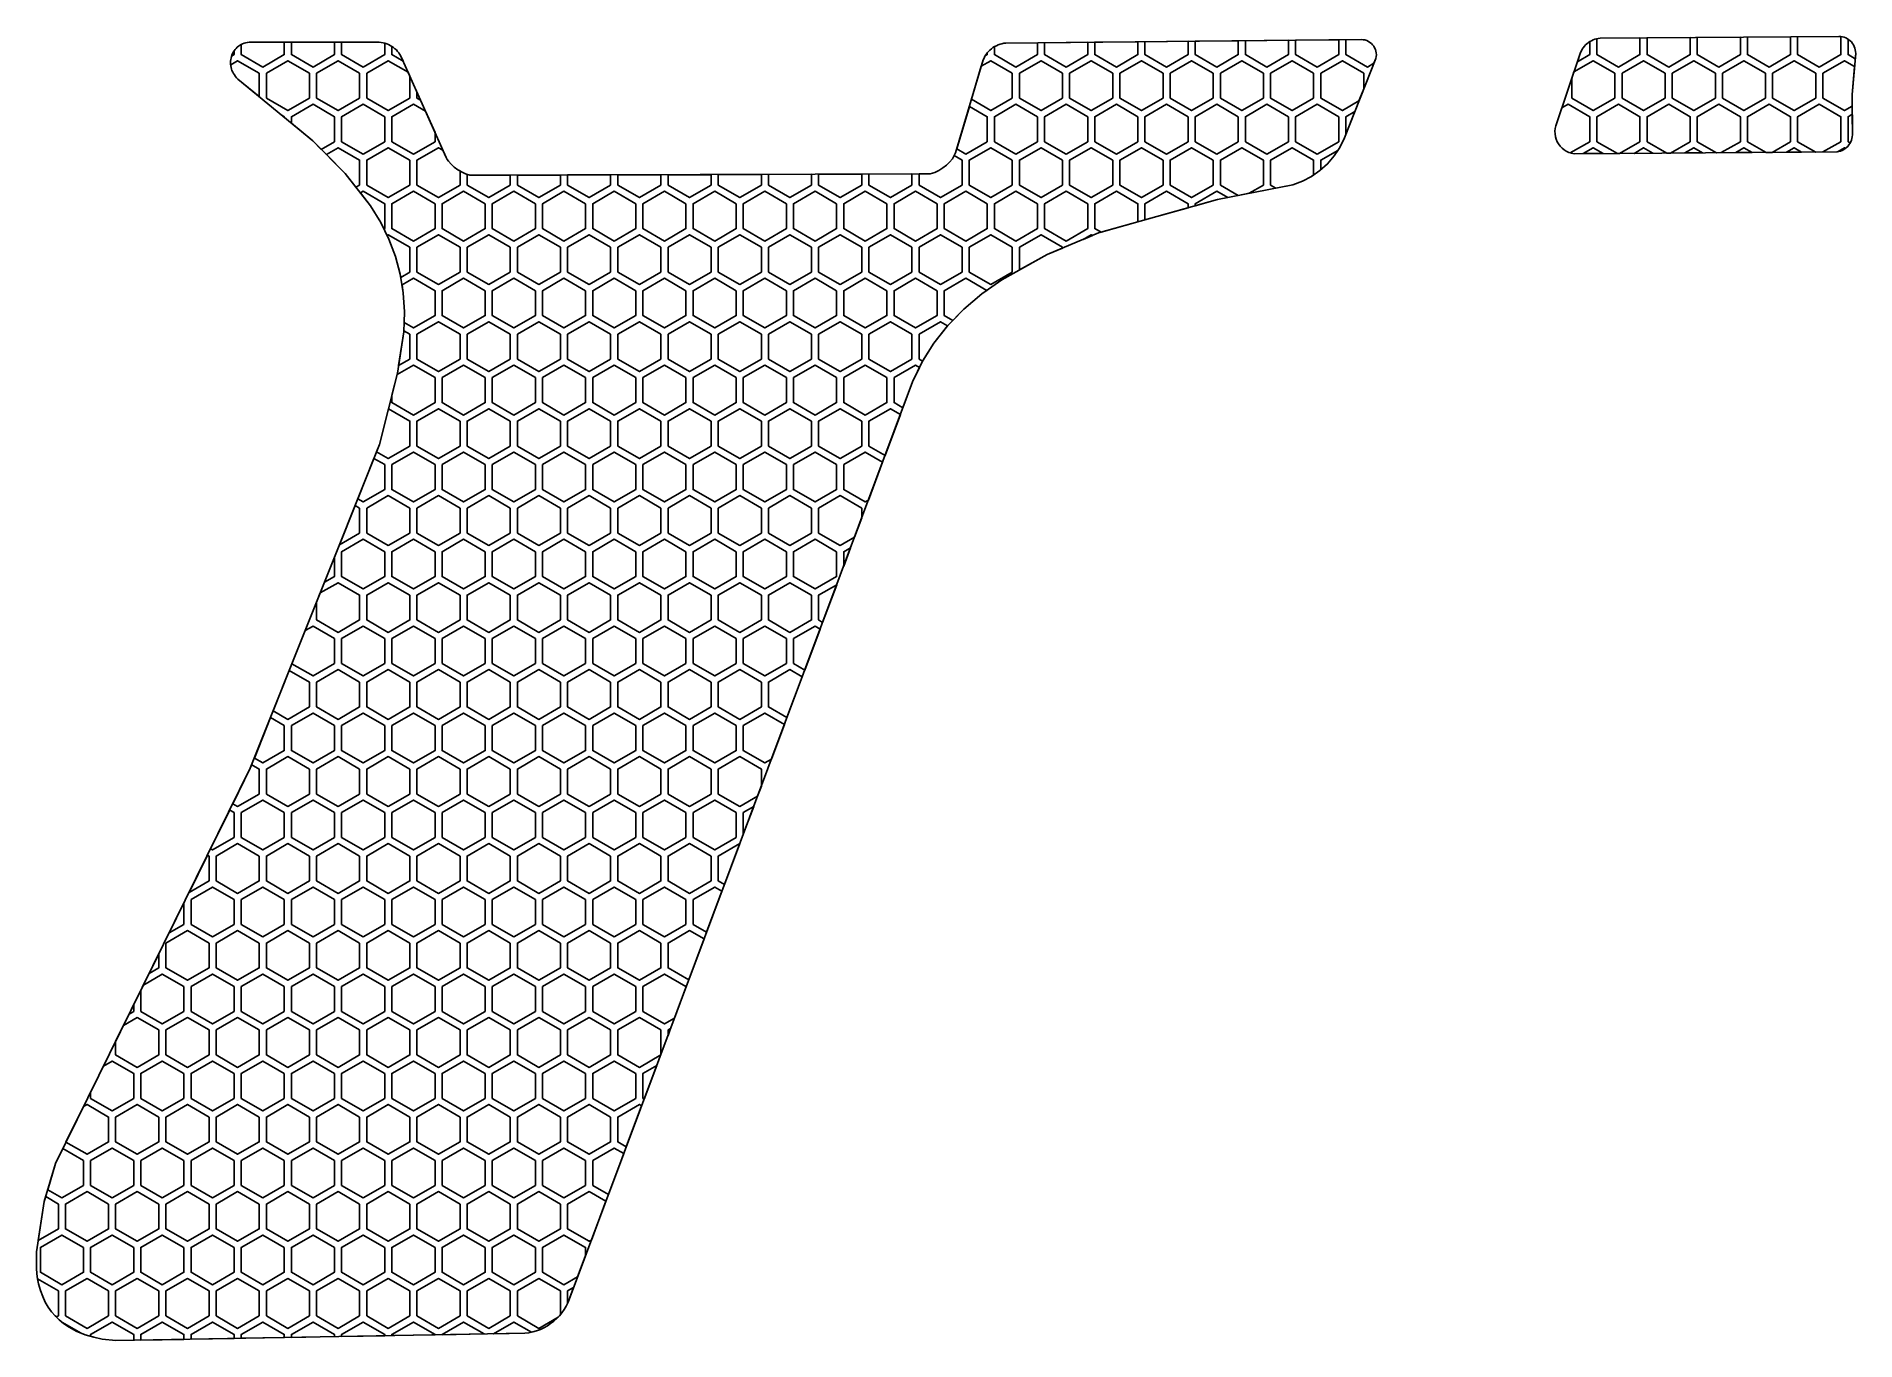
# Model space of a CAD drawing. Header units: millimetres. Extents: x 11 to 139, y -292 to -201.
import ezdxf

# ---------------------------------------------------------------- set-up
doc = ezdxf.new("R2010")
doc.units = ezdxf.units.MM
for name, color, linetype in [('outline_1', 3, 'Continuous'), ('outline_2', 3, 'Continuous'), ('pattern_0001', 2, 'Continuous'), ('pattern_0002', 2, 'Continuous'), ('pattern_0003', 2, 'Continuous'), ('pattern_0004', 2, 'Continuous'), ('pattern_0005', 2, 'Continuous'), ('pattern_0006', 2, 'Continuous'), ('pattern_0007', 2, 'Continuous'), ('pattern_0008', 2, 'Continuous'), ('pattern_0009', 2, 'Continuous'), ('pattern_0010', 2, 'Continuous'), ('pattern_0011', 2, 'Continuous'), ('pattern_0012', 2, 'Continuous'), ('pattern_0013', 2, 'Continuous'), ('pattern_0014', 2, 'Continuous'), ('pattern_0015', 2, 'Continuous'), ('pattern_0016', 2, 'Continuous'), ('pattern_0017', 2, 'Continuous'), ('pattern_0018', 2, 'Continuous'), ('pattern_0019', 2, 'Continuous'), ('pattern_0020', 2, 'Continuous'), ('pattern_0021', 2, 'Continuous'), ('pattern_0022', 2, 'Continuous'), ('pattern_0023', 2, 'Continuous'), ('pattern_0024', 2, 'Continuous'), ('pattern_0025', 2, 'Continuous'), ('pattern_0026', 2, 'Continuous'), ('pattern_0027', 2, 'Continuous'), ('pattern_0028', 2, 'Continuous'), ('pattern_0029', 2, 'Continuous'), ('pattern_0030', 2, 'Continuous'), ('pattern_0031', 2, 'Continuous'), ('pattern_0032', 2, 'Continuous'), ('pattern_0033', 2, 'Continuous'), ('pattern_0034', 2, 'Continuous'), ('pattern_0035', 2, 'Continuous'), ('pattern_0036', 2, 'Continuous'), ('pattern_0037', 2, 'Continuous'), ('pattern_0038', 2, 'Continuous'), ('pattern_0039', 2, 'Continuous'), ('pattern_0040', 2, 'Continuous'), ('pattern_0041', 2, 'Continuous'), ('pattern_0042', 2, 'Continuous'), ('pattern_0043', 2, 'Continuous'), ('pattern_0044', 2, 'Continuous'), ('pattern_0045', 2, 'Continuous'), ('pattern_0046', 2, 'Continuous'), ('pattern_0047', 2, 'Continuous'), ('pattern_0048', 2, 'Continuous'), ('pattern_0049', 2, 'Continuous'), ('pattern_0050', 2, 'Continuous'), ('pattern_0051', 2, 'Continuous'), ('pattern_0052', 2, 'Continuous'), ('pattern_0053', 2, 'Continuous'), ('pattern_0054', 2, 'Continuous'), ('pattern_0055', 2, 'Continuous'), ('pattern_0056', 2, 'Continuous'), ('pattern_0057', 2, 'Continuous'), ('pattern_0058', 2, 'Continuous'), ('pattern_0059', 2, 'Continuous'), ('pattern_0060', 2, 'Continuous'), ('pattern_0061', 2, 'Continuous'), ('pattern_0062', 2, 'Continuous'), ('pattern_0063', 2, 'Continuous'), ('pattern_0064', 2, 'Continuous'), ('pattern_0065', 2, 'Continuous'), ('pattern_0066', 2, 'Continuous'), ('pattern_0067', 2, 'Continuous'), ('pattern_0068', 2, 'Continuous'), ('pattern_0069', 2, 'Continuous'), ('pattern_0070', 2, 'Continuous'), ('pattern_0071', 2, 'Continuous'), ('pattern_0072', 2, 'Continuous'), ('pattern_0073', 2, 'Continuous'), ('pattern_0074', 2, 'Continuous'), ('pattern_0075', 2, 'Continuous'), ('pattern_0076', 2, 'Continuous'), ('pattern_0077', 2, 'Continuous'), ('pattern_0078', 2, 'Continuous'), ('pattern_0079', 2, 'Continuous'), ('pattern_0080', 2, 'Continuous'), ('pattern_0081', 2, 'Continuous'), ('pattern_0082', 2, 'Continuous'), ('pattern_0083', 2, 'Continuous'), ('pattern_0084', 2, 'Continuous'), ('pattern_0085', 2, 'Continuous'), ('pattern_0086', 2, 'Continuous'), ('pattern_0087', 2, 'Continuous'), ('pattern_0088', 2, 'Continuous'), ('pattern_0089', 2, 'Continuous'), ('pattern_0090', 2, 'Continuous'), ('pattern_0091', 2, 'Continuous'), ('pattern_0092', 2, 'Continuous'), ('pattern_0093', 2, 'Continuous'), ('pattern_0094', 2, 'Continuous'), ('pattern_0095', 2, 'Continuous'), ('pattern_0096', 2, 'Continuous'), ('pattern_0097', 2, 'Continuous'), ('pattern_0098', 2, 'Continuous'), ('pattern_0099', 2, 'Continuous'), ('pattern_0100', 2, 'Continuous'), ('pattern_0101', 2, 'Continuous'), ('pattern_0102', 2, 'Continuous'), ('pattern_0103', 2, 'Continuous'), ('pattern_0104', 2, 'Continuous'), ('pattern_0105', 2, 'Continuous'), ('pattern_0106', 2, 'Continuous'), ('pattern_0107', 2, 'Continuous'), ('pattern_0108', 2, 'Continuous'), ('pattern_0109', 2, 'Continuous'), ('pattern_0110', 2, 'Continuous'), ('pattern_0111', 2, 'Continuous'), ('pattern_0112', 2, 'Continuous'), ('pattern_0113', 2, 'Continuous'), ('pattern_0114', 2, 'Continuous'), ('pattern_0115', 2, 'Continuous'), ('pattern_0116', 2, 'Continuous'), ('pattern_0117', 2, 'Continuous'), ('pattern_0118', 2, 'Continuous'), ('pattern_0119', 2, 'Continuous'), ('pattern_0120', 2, 'Continuous'), ('pattern_0121', 2, 'Continuous'), ('pattern_0122', 2, 'Continuous'), ('pattern_0123', 2, 'Continuous'), ('pattern_0124', 2, 'Continuous'), ('pattern_0125', 2, 'Continuous'), ('pattern_0126', 2, 'Continuous'), ('pattern_0127', 2, 'Continuous'), ('pattern_0128', 2, 'Continuous'), ('pattern_0129', 2, 'Continuous'), ('pattern_0130', 2, 'Continuous'), ('pattern_0131', 2, 'Continuous'), ('pattern_0132', 2, 'Continuous'), ('pattern_0133', 2, 'Continuous'), ('pattern_0134', 2, 'Continuous'), ('pattern_0135', 2, 'Continuous'), ('pattern_0136', 2, 'Continuous'), ('pattern_0137', 2, 'Continuous'), ('pattern_0138', 2, 'Continuous'), ('pattern_0139', 2, 'Continuous'), ('pattern_0140', 2, 'Continuous'), ('pattern_0141', 2, 'Continuous'), ('pattern_0142', 2, 'Continuous'), ('pattern_0143', 2, 'Continuous'), ('pattern_0144', 2, 'Continuous'), ('pattern_0145', 2, 'Continuous'), ('pattern_0146', 2, 'Continuous'), ('pattern_0147', 2, 'Continuous'), ('pattern_0148', 2, 'Continuous'), ('pattern_0149', 2, 'Continuous'), ('pattern_0150', 2, 'Continuous'), ('pattern_0151', 2, 'Continuous'), ('pattern_0152', 2, 'Continuous'), ('pattern_0153', 2, 'Continuous'), ('pattern_0154', 2, 'Continuous'), ('pattern_0155', 2, 'Continuous'), ('pattern_0156', 2, 'Continuous'), ('pattern_0157', 2, 'Continuous'), ('pattern_0158', 2, 'Continuous'), ('pattern_0159', 2, 'Continuous'), ('pattern_0160', 2, 'Continuous'), ('pattern_0161', 2, 'Continuous'), ('pattern_0162', 2, 'Continuous'), ('pattern_0163', 2, 'Continuous'), ('pattern_0164', 2, 'Continuous'), ('pattern_0165', 2, 'Continuous'), ('pattern_0166', 2, 'Continuous'), ('pattern_0167', 2, 'Continuous'), ('pattern_0168', 2, 'Continuous'), ('pattern_0169', 2, 'Continuous'), ('pattern_0170', 2, 'Continuous'), ('pattern_0171', 2, 'Continuous'), ('pattern_0172', 2, 'Continuous'), ('pattern_0173', 2, 'Continuous'), ('pattern_0174', 2, 'Continuous'), ('pattern_0175', 2, 'Continuous'), ('pattern_0176', 2, 'Continuous'), ('pattern_0177', 2, 'Continuous'), ('pattern_0178', 2, 'Continuous'), ('pattern_0179', 2, 'Continuous'), ('pattern_0180', 2, 'Continuous'), ('pattern_0181', 2, 'Continuous'), ('pattern_0182', 2, 'Continuous'), ('pattern_0183', 2, 'Continuous'), ('pattern_0184', 2, 'Continuous'), ('pattern_0185', 2, 'Continuous'), ('pattern_0186', 2, 'Continuous'), ('pattern_0187', 2, 'Continuous'), ('pattern_0188', 2, 'Continuous'), ('pattern_0189', 2, 'Continuous'), ('pattern_0190', 2, 'Continuous'), ('pattern_0191', 2, 'Continuous'), ('pattern_0192', 2, 'Continuous'), ('pattern_0193', 2, 'Continuous'), ('pattern_0194', 2, 'Continuous'), ('pattern_0195', 2, 'Continuous'), ('pattern_0196', 2, 'Continuous'), ('pattern_0197', 2, 'Continuous'), ('pattern_0198', 2, 'Continuous'), ('pattern_0199', 2, 'Continuous'), ('pattern_0200', 2, 'Continuous'), ('pattern_0201', 2, 'Continuous'), ('pattern_0202', 2, 'Continuous'), ('pattern_0203', 2, 'Continuous'), ('pattern_0204', 2, 'Continuous'), ('pattern_0205', 2, 'Continuous'), ('pattern_0206', 2, 'Continuous'), ('pattern_0207', 2, 'Continuous'), ('pattern_0208', 2, 'Continuous'), ('pattern_0209', 2, 'Continuous'), ('pattern_0210', 2, 'Continuous'), ('pattern_0211', 2, 'Continuous'), ('pattern_0212', 2, 'Continuous'), ('pattern_0213', 2, 'Continuous'), ('pattern_0214', 2, 'Continuous'), ('pattern_0215', 2, 'Continuous'), ('pattern_0216', 2, 'Continuous'), ('pattern_0217', 2, 'Continuous'), ('pattern_0218', 2, 'Continuous'), ('pattern_0219', 2, 'Continuous'), ('pattern_0220', 2, 'Continuous'), ('pattern_0221', 2, 'Continuous'), ('pattern_0222', 2, 'Continuous'), ('pattern_0223', 2, 'Continuous'), ('pattern_0224', 2, 'Continuous'), ('pattern_0225', 2, 'Continuous'), ('pattern_0226', 2, 'Continuous'), ('pattern_0227', 2, 'Continuous'), ('pattern_0228', 2, 'Continuous'), ('pattern_0229', 2, 'Continuous'), ('pattern_0230', 2, 'Continuous'), ('pattern_0231', 2, 'Continuous'), ('pattern_0232', 2, 'Continuous'), ('pattern_0233', 2, 'Continuous'), ('pattern_0234', 2, 'Continuous'), ('pattern_0235', 2, 'Continuous'), ('pattern_0236', 2, 'Continuous'), ('pattern_0237', 2, 'Continuous'), ('pattern_0238', 2, 'Continuous'), ('pattern_0239', 2, 'Continuous'), ('pattern_0240', 2, 'Continuous'), ('pattern_0241', 2, 'Continuous'), ('pattern_0242', 2, 'Continuous'), ('pattern_0243', 2, 'Continuous'), ('pattern_0244', 2, 'Continuous'), ('pattern_0245', 2, 'Continuous'), ('pattern_0246', 2, 'Continuous'), ('pattern_0247', 2, 'Continuous'), ('pattern_0248', 2, 'Continuous'), ('pattern_0249', 2, 'Continuous'), ('pattern_0250', 2, 'Continuous'), ('pattern_0251', 2, 'Continuous'), ('pattern_0252', 2, 'Continuous'), ('pattern_0253', 2, 'Continuous'), ('pattern_0254', 2, 'Continuous'), ('pattern_0255', 2, 'Continuous'), ('pattern_0256', 2, 'Continuous'), ('pattern_0257', 2, 'Continuous'), ('pattern_0258', 2, 'Continuous'), ('pattern_0259', 2, 'Continuous'), ('pattern_0260', 2, 'Continuous'), ('pattern_0261', 2, 'Continuous'), ('pattern_0262', 2, 'Continuous'), ('pattern_0263', 2, 'Continuous'), ('pattern_0264', 2, 'Continuous'), ('pattern_0265', 2, 'Continuous'), ('pattern_0266', 2, 'Continuous'), ('pattern_0267', 2, 'Continuous'), ('pattern_0268', 2, 'Continuous'), ('pattern_0269', 2, 'Continuous'), ('pattern_0270', 2, 'Continuous'), ('pattern_0271', 2, 'Continuous'), ('pattern_0272', 2, 'Continuous'), ('pattern_0273', 2, 'Continuous'), ('pattern_0274', 2, 'Continuous'), ('pattern_0275', 2, 'Continuous'), ('pattern_0276', 2, 'Continuous'), ('pattern_0277', 2, 'Continuous'), ('pattern_0278', 2, 'Continuous'), ('pattern_0279', 2, 'Continuous'), ('pattern_0280', 2, 'Continuous'), ('pattern_0281', 2, 'Continuous'), ('pattern_0282', 2, 'Continuous'), ('pattern_0283', 2, 'Continuous'), ('pattern_0284', 2, 'Continuous'), ('pattern_0285', 2, 'Continuous'), ('pattern_0286', 2, 'Continuous'), ('pattern_0287', 2, 'Continuous'), ('pattern_0288', 2, 'Continuous'), ('pattern_0289', 2, 'Continuous'), ('pattern_0290', 2, 'Continuous'), ('pattern_0291', 2, 'Continuous'), ('pattern_0292', 2, 'Continuous'), ('pattern_0293', 2, 'Continuous'), ('pattern_0294', 2, 'Continuous'), ('pattern_0295', 2, 'Continuous'), ('pattern_0296', 2, 'Continuous'), ('pattern_0297', 2, 'Continuous'), ('pattern_0298', 2, 'Continuous'), ('pattern_0299', 2, 'Continuous'), ('pattern_0300', 2, 'Continuous'), ('pattern_0301', 2, 'Continuous'), ('pattern_0302', 2, 'Continuous'), ('pattern_0303', 2, 'Continuous'), ('pattern_0304', 2, 'Continuous'), ('pattern_0305', 2, 'Continuous'), ('pattern_0306', 2, 'Continuous'), ('pattern_0307', 2, 'Continuous'), ('pattern_0308', 2, 'Continuous'), ('pattern_0309', 2, 'Continuous'), ('pattern_0310', 2, 'Continuous'), ('pattern_0311', 2, 'Continuous'), ('pattern_0312', 2, 'Continuous'), ('pattern_0313', 2, 'Continuous'), ('pattern_0314', 2, 'Continuous'), ('pattern_0315', 2, 'Continuous'), ('pattern_0316', 2, 'Continuous'), ('pattern_0317', 2, 'Continuous'), ('pattern_0318', 2, 'Continuous'), ('pattern_0319', 2, 'Continuous'), ('pattern_0320', 2, 'Continuous'), ('pattern_0321', 2, 'Continuous'), ('pattern_0322', 2, 'Continuous'), ('pattern_0323', 2, 'Continuous'), ('pattern_0324', 2, 'Continuous'), ('pattern_0325', 2, 'Continuous'), ('pattern_0326', 2, 'Continuous'), ('pattern_0327', 2, 'Continuous'), ('pattern_0328', 2, 'Continuous'), ('pattern_0329', 2, 'Continuous'), ('pattern_0330', 2, 'Continuous'), ('pattern_0331', 2, 'Continuous'), ('pattern_0332', 2, 'Continuous'), ('pattern_0333', 2, 'Continuous'), ('pattern_0334', 2, 'Continuous'), ('pattern_0335', 2, 'Continuous'), ('pattern_0336', 2, 'Continuous'), ('pattern_0337', 2, 'Continuous'), ('pattern_0338', 2, 'Continuous'), ('pattern_0339', 2, 'Continuous'), ('pattern_0340', 2, 'Continuous'), ('pattern_0341', 2, 'Continuous'), ('pattern_0342', 2, 'Continuous'), ('pattern_0343', 2, 'Continuous'), ('pattern_0344', 2, 'Continuous'), ('pattern_0345', 2, 'Continuous'), ('pattern_0346', 2, 'Continuous'), ('pattern_0347', 2, 'Continuous'), ('pattern_0348', 2, 'Continuous'), ('pattern_0349', 2, 'Continuous'), ('pattern_0350', 2, 'Continuous'), ('pattern_0351', 2, 'Continuous'), ('pattern_0352', 2, 'Continuous'), ('pattern_0353', 2, 'Continuous'), ('pattern_0354', 2, 'Continuous'), ('pattern_0355', 2, 'Continuous'), ('pattern_0356', 2, 'Continuous'), ('pattern_0357', 2, 'Continuous'), ('pattern_0358', 2, 'Continuous'), ('pattern_0359', 2, 'Continuous'), ('pattern_0360', 2, 'Continuous'), ('pattern_0361', 2, 'Continuous'), ('pattern_0362', 2, 'Continuous'), ('pattern_0363', 2, 'Continuous'), ('pattern_0364', 2, 'Continuous'), ('pattern_0365', 2, 'Continuous'), ('pattern_0366', 2, 'Continuous'), ('pattern_0367', 2, 'Continuous'), ('pattern_0368', 2, 'Continuous'), ('pattern_0369', 2, 'Continuous'), ('pattern_0370', 2, 'Continuous'), ('pattern_0371', 2, 'Continuous'), ('pattern_0372', 2, 'Continuous'), ('pattern_0373', 2, 'Continuous'), ('pattern_0374', 2, 'Continuous'), ('pattern_0375', 2, 'Continuous'), ('pattern_0376', 2, 'Continuous'), ('pattern_0377', 2, 'Continuous'), ('pattern_0378', 2, 'Continuous'), ('pattern_0379', 2, 'Continuous'), ('pattern_0380', 2, 'Continuous'), ('pattern_0381', 2, 'Continuous'), ('pattern_0382', 2, 'Continuous'), ('pattern_0383', 2, 'Continuous'), ('pattern_0384', 2, 'Continuous'), ('pattern_0385', 2, 'Continuous'), ('pattern_0386', 2, 'Continuous'), ('pattern_0387', 2, 'Continuous'), ('pattern_0388', 2, 'Continuous'), ('pattern_0389', 2, 'Continuous'), ('pattern_0390', 2, 'Continuous'), ('pattern_0391', 2, 'Continuous'), ('pattern_0392', 2, 'Continuous'), ('pattern_0393', 2, 'Continuous'), ('pattern_0394', 2, 'Continuous'), ('pattern_0395', 2, 'Continuous'), ('pattern_0396', 2, 'Continuous'), ('pattern_0397', 2, 'Continuous'), ('pattern_0398', 2, 'Continuous'), ('pattern_0399', 2, 'Continuous'), ('pattern_0400', 2, 'Continuous'), ('pattern_0401', 2, 'Continuous'), ('pattern_0402', 2, 'Continuous'), ('pattern_0403', 2, 'Continuous'), ('pattern_0404', 2, 'Continuous'), ('pattern_0405', 2, 'Continuous'), ('pattern_0406', 2, 'Continuous'), ('pattern_0407', 2, 'Continuous'), ('pattern_0408', 2, 'Continuous')]:
    doc.layers.add(name, color=color, linetype=linetype)

msp = doc.modelspace()

# ---------------------------------------------------------------- linework, layer by layer
at = {"layer": 'outline_1'}
msp.add_lwpolyline([(137.65, -200.73), (120.87, -200.85), (120.74, -200.87), (120.62, -200.89), (120.49, -200.93), (120.37, -200.97), (120.26, -201.03), (120.15, -201.09), (120.04, -201.16), (119.94, -201.24), (119.85, -201.33), (119.76, -201.42), (119.68, -201.52), (119.61, -201.63), (119.55, -201.74), (119.49, -201.86), (117.75, -207.02), (117.71, -207.21), (117.69, -207.4), (117.7, -207.59), (117.73, -207.78), (117.78, -207.96), (117.85, -208.13), (117.95, -208.29), (118.06, -208.44), (118.19, -208.58), (118.33, -208.7), (118.49, -208.8), (118.66, -208.88), (118.85, -208.94), (119.04, -208.98), (137.52, -208.85), (137.65, -208.83), (137.77, -208.79), (137.89, -208.74), (138, -208.69), (138.1, -208.62), (138.2, -208.54), (138.29, -208.46), (138.37, -208.36), (138.44, -208.26), (138.5, -208.15), (138.54, -208.03), (138.58, -207.91), (138.6, -207.79), (138.62, -207.66), (138.59, -204.82), (138.84, -201.93), (138.83, -201.8), (138.81, -201.67), (138.78, -201.55), (138.74, -201.43), (138.68, -201.32), (138.62, -201.22), (138.54, -201.12), (138.45, -201.04), (138.36, -200.96), (138.26, -200.89), (138.15, -200.83), (138.03, -200.79), (137.91, -200.75), (137.78, -200.73)], close=True, dxfattribs=at)
at = {"layer": 'outline_2'}
msp.add_lwpolyline([(104.06, -200.95), (79.08, -201.2), (78.94, -201.21), (78.8, -201.24), (78.67, -201.27), (78.53, -201.32), (78.41, -201.38), (78.28, -201.44), (78.17, -201.51), (78.06, -201.6), (77.95, -201.69), (77.85, -201.78), (77.76, -201.89), (77.68, -202), (77.6, -202.12), (77.54, -202.25), (77.48, -202.38), (75.53, -208.92), (75.47, -209.06), (75.4, -209.2), (75.32, -209.33), (75.12, -209.57), (74.9, -209.79), (74.64, -209.98), (74.36, -210.15), (74.07, -210.29), (73.76, -210.4), (41.38, -210.49), (41.08, -210.38), (40.8, -210.25), (40.53, -210.1), (40.28, -209.92), (40.06, -209.72), (39.87, -209.5), (39.78, -209.38), (39.71, -209.25), (36.53, -202.12), (36.46, -202), (36.39, -201.89), (36.3, -201.78), (36.21, -201.68), (36.11, -201.59), (36.01, -201.51), (35.9, -201.43), (35.78, -201.36), (35.67, -201.3), (35.54, -201.25), (35.41, -201.2), (35.28, -201.17), (35.15, -201.15), (35.01, -201.13), (25.87, -201.13), (25.74, -201.15), (25.62, -201.17), (25.51, -201.2), (25.4, -201.25), (25.29, -201.3), (25.19, -201.36), (25.1, -201.42), (25.02, -201.49), (24.94, -201.57), (24.87, -201.65), (24.8, -201.74), (24.74, -201.84), (24.69, -201.93), (24.65, -202.03), (24.62, -202.14), (24.59, -202.25), (24.57, -202.35), (24.55, -202.46), (24.55, -202.58), (24.55, -202.69), (24.57, -202.8), (24.59, -202.91), (24.62, -203.02), (24.65, -203.13), (24.7, -203.24), (24.76, -203.34), (24.82, -203.44), (24.9, -203.54), (24.98, -203.64), (25.07, -203.73), (30.33, -208.07), (32.61, -210.37), (34.4, -212.65), (35.11, -213.81), (35.69, -214.99), (36.15, -216.21), (36.49, -217.45), (36.7, -218.75), (36.78, -220.1), (36.73, -221.51), (36.29, -224.4), (35.02, -229.42), (25.94, -252.18), (12.23, -279.99), (11.45, -282.66), (10.9, -286.18), (10.9, -287.4), (10.95, -287.94), (11.05, -288.44), (11.18, -288.91), (11.34, -289.33), (11.52, -289.73), (11.73, -290.08), (11.97, -290.41), (12.22, -290.7), (12.5, -290.97), (12.78, -291.2), (13.08, -291.41), (13.69, -291.76), (14.32, -292.02), (14.94, -292.2), (15.52, -292.33), (16.49, -292.43), (45.24, -291.91), (45.53, -291.88), (45.8, -291.82), (46.07, -291.74), (46.34, -291.65), (46.59, -291.53), (46.83, -291.39), (47.06, -291.24), (47.28, -291.07), (47.49, -290.89), (47.68, -290.69), (47.86, -290.47), (48.02, -290.24), (48.16, -290), (48.29, -289.74), (72.52, -225.02), (73.18, -223.61), (74.01, -222.29), (74.99, -221.06), (76.12, -219.91), (77.39, -218.84), (78.8, -217.84), (81.98, -216.06), (85.6, -214.55), (93.95, -212.2), (99.26, -211.16), (99.94, -210.9), (100.58, -210.57), (101.16, -210.16), (101.69, -209.68), (102.16, -209.13), (102.56, -208.53), (102.89, -207.87), (105.09, -202.28), (105.12, -202.15), (105.13, -202.02), (105.12, -201.89), (105.1, -201.76), (105.06, -201.64), (105.01, -201.53), (104.95, -201.42), (104.87, -201.32), (104.78, -201.23), (104.68, -201.15), (104.58, -201.08), (104.46, -201.02), (104.33, -200.98), (104.2, -200.96)], close=True, dxfattribs=at)
at = {"layer": 'pattern_0001'}
msp.add_lwpolyline([(13.69, -291.76), (13.08, -291.41), (12.78, -291.2), (12.69, -291.13), (12.69, -291.13), (14.04, -291.9)], close=True, dxfattribs=at)
at = {"layer": 'pattern_0002'}
msp.add_lwpolyline([(16.49, -292.43), (15.52, -292.33), (14.94, -292.2), (14.71, -292.13), (14.71, -292), (16.22, -291.13), (17.74, -292), (17.74, -292.41)], close=True, dxfattribs=at)
at = {"layer": 'pattern_0003'}
msp.add_lwpolyline([(18.24, -292.4), (18.24, -292), (19.75, -291.13), (21.27, -292), (21.27, -292.35)], close=True, dxfattribs=at)
at = {"layer": 'pattern_0004'}
msp.add_lwpolyline([(21.77, -292.34), (21.77, -292), (23.29, -291.13), (24.8, -292), (24.8, -292.28)], close=True, dxfattribs=at)
at = {"layer": 'pattern_0005'}
msp.add_lwpolyline([(25.3, -292.27), (25.3, -292), (26.82, -291.13), (28.33, -292), (28.33, -292.22)], close=True, dxfattribs=at)
at = {"layer": 'pattern_0006'}
msp.add_lwpolyline([(28.83, -292.21), (28.83, -292), (30.35, -291.13), (31.86, -292), (31.86, -292.15)], close=True, dxfattribs=at)
at = {"layer": 'pattern_0007'}
msp.add_lwpolyline([(32.36, -292.15), (32.36, -292), (33.88, -291.13), (35.39, -292), (35.39, -292.09)], close=True, dxfattribs=at)
at = {"layer": 'pattern_0008'}
msp.add_lwpolyline([(35.89, -292.08), (35.89, -292), (37.41, -291.13), (38.93, -292), (38.93, -292.03)], close=True, dxfattribs=at)
at = {"layer": 'pattern_0009'}
msp.add_lwpolyline([(39.43, -292.02), (39.43, -292), (40.94, -291.13), (42.39, -291.96)], close=True, dxfattribs=at)
at = {"layer": 'pattern_0010'}
msp.add_lwpolyline([(45.53, -291.88), (45.24, -291.91), (43.04, -291.95), (44.47, -291.13), (45.71, -291.84)], close=True, dxfattribs=at)
at = {"layer": 'pattern_0011'}
msp.add_lwpolyline([(12.22, -290.7), (11.97, -290.41), (11.73, -290.08), (11.52, -289.73), (11.34, -289.33), (11.18, -288.91), (11.05, -288.44), (10.98, -288.1), (12.44, -288.94), (12.44, -290.69), (12.3, -290.77)], close=True, dxfattribs=at)
at = {"layer": 'pattern_0012'}
msp.add_lwpolyline([(15.97, -288.94), (14.46, -288.07), (12.94, -288.94), (12.94, -290.69), (14.46, -291.57), (15.97, -290.69)], close=True, dxfattribs=at)
at = {"layer": 'pattern_0013'}
msp.add_lwpolyline([(19.5, -288.94), (17.99, -288.07), (16.47, -288.94), (16.47, -290.69), (17.99, -291.57), (19.5, -290.69)], close=True, dxfattribs=at)
at = {"layer": 'pattern_0014'}
msp.add_lwpolyline([(23.04, -288.94), (21.52, -288.07), (20, -288.94), (20, -290.69), (21.52, -291.57), (23.04, -290.69)], close=True, dxfattribs=at)
at = {"layer": 'pattern_0015'}
msp.add_lwpolyline([(26.57, -288.94), (25.05, -288.07), (23.54, -288.94), (23.54, -290.69), (25.05, -291.57), (26.57, -290.69)], close=True, dxfattribs=at)
at = {"layer": 'pattern_0016'}
msp.add_lwpolyline([(30.1, -288.94), (28.58, -288.07), (27.07, -288.94), (27.07, -290.69), (28.58, -291.57), (30.1, -290.69)], close=True, dxfattribs=at)
at = {"layer": 'pattern_0017'}
msp.add_lwpolyline([(33.63, -288.94), (32.11, -288.07), (30.6, -288.94), (30.6, -290.69), (32.11, -291.57), (33.63, -290.69)], close=True, dxfattribs=at)
at = {"layer": 'pattern_0018'}
msp.add_lwpolyline([(37.16, -288.94), (35.64, -288.07), (34.13, -288.94), (34.13, -290.69), (35.64, -291.57), (37.16, -290.69)], close=True, dxfattribs=at)
at = {"layer": 'pattern_0019'}
msp.add_lwpolyline([(40.69, -288.94), (39.18, -288.07), (37.66, -288.94), (37.66, -290.69), (39.18, -291.57), (40.69, -290.69)], close=True, dxfattribs=at)
at = {"layer": 'pattern_0020'}
msp.add_lwpolyline([(44.22, -288.94), (42.71, -288.07), (41.19, -288.94), (41.19, -290.69), (42.71, -291.57), (44.22, -290.69)], close=True, dxfattribs=at)
at = {"layer": 'pattern_0021'}
msp.add_lwpolyline([(47.68, -290.69), (47.58, -290.79), (46.24, -291.57), (44.72, -290.69), (44.72, -288.94), (46.24, -288.07), (47.75, -288.94), (47.75, -290.6)], close=True, dxfattribs=at)
at = {"layer": 'pattern_0022'}
msp.add_lwpolyline([(48.29, -289.74), (48.25, -289.82), (48.25, -288.94), (48.68, -288.69)], close=True, dxfattribs=at)
at = {"layer": 'pattern_0023'}
msp.add_lwpolyline([(14.21, -285.88), (12.69, -285.01), (11.18, -285.88), (11.18, -287.63), (12.69, -288.51), (14.21, -287.63)], close=True, dxfattribs=at)
at = {"layer": 'pattern_0024'}
msp.add_lwpolyline([(17.74, -285.88), (16.22, -285.01), (14.71, -285.88), (14.71, -287.63), (16.22, -288.51), (17.74, -287.63)], close=True, dxfattribs=at)
at = {"layer": 'pattern_0025'}
msp.add_lwpolyline([(21.27, -285.88), (19.75, -285.01), (18.24, -285.88), (18.24, -287.63), (19.75, -288.51), (21.27, -287.63)], close=True, dxfattribs=at)
at = {"layer": 'pattern_0026'}
msp.add_lwpolyline([(24.8, -285.88), (23.29, -285.01), (21.77, -285.88), (21.77, -287.63), (23.29, -288.51), (24.8, -287.63)], close=True, dxfattribs=at)
at = {"layer": 'pattern_0027'}
msp.add_lwpolyline([(28.33, -285.88), (26.82, -285.01), (25.3, -285.88), (25.3, -287.63), (26.82, -288.51), (28.33, -287.63)], close=True, dxfattribs=at)
at = {"layer": 'pattern_0028'}
msp.add_lwpolyline([(31.86, -285.88), (30.35, -285.01), (28.83, -285.88), (28.83, -287.63), (30.35, -288.51), (31.86, -287.63)], close=True, dxfattribs=at)
at = {"layer": 'pattern_0029'}
msp.add_lwpolyline([(35.39, -285.88), (33.88, -285.01), (32.36, -285.88), (32.36, -287.63), (33.88, -288.51), (35.39, -287.63)], close=True, dxfattribs=at)
at = {"layer": 'pattern_0030'}
msp.add_lwpolyline([(38.93, -285.88), (37.41, -285.01), (35.89, -285.88), (35.89, -287.63), (37.41, -288.51), (38.93, -287.63)], close=True, dxfattribs=at)
at = {"layer": 'pattern_0031'}
msp.add_lwpolyline([(42.46, -285.88), (40.94, -285.01), (39.43, -285.88), (39.43, -287.63), (40.94, -288.51), (42.46, -287.63)], close=True, dxfattribs=at)
at = {"layer": 'pattern_0032'}
msp.add_lwpolyline([(45.99, -285.88), (44.47, -285.01), (42.96, -285.88), (42.96, -287.63), (44.47, -288.51), (45.99, -287.63)], close=True, dxfattribs=at)
at = {"layer": 'pattern_0033'}
msp.add_lwpolyline([(48.96, -287.96), (48, -288.51), (46.49, -287.63), (46.49, -285.88), (48, -285.01), (49.52, -285.88), (49.52, -286.46)], close=True, dxfattribs=at)
at = {"layer": 'pattern_0034'}
msp.add_lwpolyline([(11.45, -282.66), (11.55, -282.31), (12.44, -282.83), (12.44, -284.58), (11.02, -285.39)], close=True, dxfattribs=at)
at = {"layer": 'pattern_0035'}
msp.add_lwpolyline([(15.97, -282.83), (14.46, -281.95), (12.94, -282.83), (12.94, -284.58), (14.46, -285.45), (15.97, -284.58)], close=True, dxfattribs=at)
at = {"layer": 'pattern_0036'}
msp.add_lwpolyline([(19.5, -282.83), (17.99, -281.95), (16.47, -282.83), (16.47, -284.58), (17.99, -285.45), (19.5, -284.58)], close=True, dxfattribs=at)
at = {"layer": 'pattern_0037'}
msp.add_lwpolyline([(23.04, -282.83), (21.52, -281.95), (20, -282.83), (20, -284.58), (21.52, -285.45), (23.04, -284.58)], close=True, dxfattribs=at)
at = {"layer": 'pattern_0038'}
msp.add_lwpolyline([(26.57, -282.83), (25.05, -281.95), (23.54, -282.83), (23.54, -284.58), (25.05, -285.45), (26.57, -284.58)], close=True, dxfattribs=at)
at = {"layer": 'pattern_0039'}
msp.add_lwpolyline([(30.1, -282.83), (28.58, -281.95), (27.07, -282.83), (27.07, -284.58), (28.58, -285.45), (30.1, -284.58)], close=True, dxfattribs=at)
at = {"layer": 'pattern_0040'}
msp.add_lwpolyline([(33.63, -282.83), (32.11, -281.95), (30.6, -282.83), (30.6, -284.58), (32.11, -285.45), (33.63, -284.58)], close=True, dxfattribs=at)
at = {"layer": 'pattern_0041'}
msp.add_lwpolyline([(37.16, -282.83), (35.64, -281.95), (34.13, -282.83), (34.13, -284.58), (35.64, -285.45), (37.16, -284.58)], close=True, dxfattribs=at)
at = {"layer": 'pattern_0042'}
msp.add_lwpolyline([(40.69, -282.83), (39.18, -281.95), (37.66, -282.83), (37.66, -284.58), (39.18, -285.45), (40.69, -284.58)], close=True, dxfattribs=at)
at = {"layer": 'pattern_0043'}
msp.add_lwpolyline([(44.22, -282.83), (42.71, -281.95), (41.19, -282.83), (41.19, -284.58), (42.71, -285.45), (44.22, -284.58)], close=True, dxfattribs=at)
at = {"layer": 'pattern_0044'}
msp.add_lwpolyline([(47.75, -282.83), (46.24, -281.95), (44.72, -282.83), (44.72, -284.58), (46.24, -285.45), (47.75, -284.58)], close=True, dxfattribs=at)
at = {"layer": 'pattern_0045'}
msp.add_lwpolyline([(49.93, -285.36), (49.77, -285.45), (48.25, -284.58), (48.25, -282.83), (49.77, -281.95), (50.95, -282.63)], close=True, dxfattribs=at)
at = {"layer": 'pattern_0046'}
msp.add_lwpolyline([(12.23, -279.99), (12.75, -278.93), (14.21, -279.77), (14.21, -281.52), (12.69, -282.39), (11.7, -281.82)], close=True, dxfattribs=at)
at = {"layer": 'pattern_0047'}
msp.add_lwpolyline([(17.74, -279.77), (16.22, -278.89), (14.71, -279.77), (14.71, -281.52), (16.22, -282.39), (17.74, -281.52)], close=True, dxfattribs=at)
at = {"layer": 'pattern_0048'}
msp.add_lwpolyline([(21.27, -279.77), (19.75, -278.89), (18.24, -279.77), (18.24, -281.52), (19.75, -282.39), (21.27, -281.52)], close=True, dxfattribs=at)
at = {"layer": 'pattern_0049'}
msp.add_lwpolyline([(24.8, -279.77), (23.29, -278.89), (21.77, -279.77), (21.77, -281.52), (23.29, -282.39), (24.8, -281.52)], close=True, dxfattribs=at)
at = {"layer": 'pattern_0050'}
msp.add_lwpolyline([(28.33, -279.77), (26.82, -278.89), (25.3, -279.77), (25.3, -281.52), (26.82, -282.39), (28.33, -281.52)], close=True, dxfattribs=at)
at = {"layer": 'pattern_0051'}
msp.add_lwpolyline([(31.86, -279.77), (30.35, -278.89), (28.83, -279.77), (28.83, -281.52), (30.35, -282.39), (31.86, -281.52)], close=True, dxfattribs=at)
at = {"layer": 'pattern_0052'}
msp.add_lwpolyline([(35.39, -279.77), (33.88, -278.89), (32.36, -279.77), (32.36, -281.52), (33.88, -282.39), (35.39, -281.52)], close=True, dxfattribs=at)
at = {"layer": 'pattern_0053'}
msp.add_lwpolyline([(38.93, -279.77), (37.41, -278.89), (35.89, -279.77), (35.89, -281.52), (37.41, -282.39), (38.93, -281.52)], close=True, dxfattribs=at)
at = {"layer": 'pattern_0054'}
msp.add_lwpolyline([(42.46, -279.77), (40.94, -278.89), (39.43, -279.77), (39.43, -281.52), (40.94, -282.39), (42.46, -281.52)], close=True, dxfattribs=at)
at = {"layer": 'pattern_0055'}
msp.add_lwpolyline([(45.99, -279.77), (44.47, -278.89), (42.96, -279.77), (42.96, -281.52), (44.47, -282.39), (45.99, -281.52)], close=True, dxfattribs=at)
at = {"layer": 'pattern_0056'}
msp.add_lwpolyline([(49.52, -279.77), (48, -278.89), (46.49, -279.77), (46.49, -281.52), (48, -282.39), (49.52, -281.52)], close=True, dxfattribs=at)
at = {"layer": 'pattern_0057'}
msp.add_lwpolyline([(51.13, -282.16), (50.02, -281.52), (50.02, -279.77), (51.53, -278.89), (52.21, -279.28)], close=True, dxfattribs=at)
at = {"layer": 'pattern_0058'}
msp.add_lwpolyline([(14.2, -275.98), (14.46, -275.83), (15.97, -276.71), (15.97, -278.46), (14.46, -279.33), (12.97, -278.48)], close=True, dxfattribs=at)
at = {"layer": 'pattern_0059'}
msp.add_lwpolyline([(19.5, -276.71), (17.99, -275.83), (16.47, -276.71), (16.47, -278.46), (17.99, -279.33), (19.5, -278.46)], close=True, dxfattribs=at)
at = {"layer": 'pattern_0060'}
msp.add_lwpolyline([(23.04, -276.71), (21.52, -275.83), (20, -276.71), (20, -278.46), (21.52, -279.33), (23.04, -278.46)], close=True, dxfattribs=at)
at = {"layer": 'pattern_0061'}
msp.add_lwpolyline([(26.57, -276.71), (25.05, -275.83), (23.54, -276.71), (23.54, -278.46), (25.05, -279.33), (26.57, -278.46)], close=True, dxfattribs=at)
at = {"layer": 'pattern_0062'}
msp.add_lwpolyline([(30.1, -276.71), (28.58, -275.83), (27.07, -276.71), (27.07, -278.46), (28.58, -279.33), (30.1, -278.46)], close=True, dxfattribs=at)
at = {"layer": 'pattern_0063'}
msp.add_lwpolyline([(33.63, -276.71), (32.11, -275.83), (30.6, -276.71), (30.6, -278.46), (32.11, -279.33), (33.63, -278.46)], close=True, dxfattribs=at)
at = {"layer": 'pattern_0064'}
msp.add_lwpolyline([(37.16, -276.71), (35.64, -275.83), (34.13, -276.71), (34.13, -278.46), (35.64, -279.33), (37.16, -278.46)], close=True, dxfattribs=at)
at = {"layer": 'pattern_0065'}
msp.add_lwpolyline([(40.69, -276.71), (39.18, -275.83), (37.66, -276.71), (37.66, -278.46), (39.18, -279.33), (40.69, -278.46)], close=True, dxfattribs=at)
at = {"layer": 'pattern_0066'}
msp.add_lwpolyline([(44.22, -276.71), (42.71, -275.83), (41.19, -276.71), (41.19, -278.46), (42.71, -279.33), (44.22, -278.46)], close=True, dxfattribs=at)
at = {"layer": 'pattern_0067'}
msp.add_lwpolyline([(47.75, -276.71), (46.24, -275.83), (44.72, -276.71), (44.72, -278.46), (46.24, -279.33), (47.75, -278.46)], close=True, dxfattribs=at)
at = {"layer": 'pattern_0068'}
msp.add_lwpolyline([(51.28, -276.71), (49.77, -275.83), (48.25, -276.71), (48.25, -278.46), (49.77, -279.33), (51.28, -278.46)], close=True, dxfattribs=at)
at = {"layer": 'pattern_0069'}
msp.add_lwpolyline([(52.38, -278.81), (51.78, -278.46), (51.78, -276.71), (53.3, -275.83), (53.46, -275.93)], close=True, dxfattribs=at)
at = {"layer": 'pattern_0070'}
msp.add_lwpolyline([(15.61, -273.13), (16.22, -272.78), (17.74, -273.65), (17.74, -275.4), (16.22, -276.28), (14.71, -275.4), (14.71, -274.96)], close=True, dxfattribs=at)
at = {"layer": 'pattern_0071'}
msp.add_lwpolyline([(21.27, -273.65), (19.75, -272.78), (18.24, -273.65), (18.24, -275.4), (19.75, -276.28), (21.27, -275.4)], close=True, dxfattribs=at)
at = {"layer": 'pattern_0072'}
msp.add_lwpolyline([(24.8, -273.65), (23.29, -272.78), (21.77, -273.65), (21.77, -275.4), (23.29, -276.28), (24.8, -275.4)], close=True, dxfattribs=at)
at = {"layer": 'pattern_0073'}
msp.add_lwpolyline([(28.33, -273.65), (26.82, -272.78), (25.3, -273.65), (25.3, -275.4), (26.82, -276.28), (28.33, -275.4)], close=True, dxfattribs=at)
at = {"layer": 'pattern_0074'}
msp.add_lwpolyline([(31.86, -273.65), (30.35, -272.78), (28.83, -273.65), (28.83, -275.4), (30.35, -276.28), (31.86, -275.4)], close=True, dxfattribs=at)
at = {"layer": 'pattern_0075'}
msp.add_lwpolyline([(35.39, -273.65), (33.88, -272.78), (32.36, -273.65), (32.36, -275.4), (33.88, -276.28), (35.39, -275.4)], close=True, dxfattribs=at)
at = {"layer": 'pattern_0076'}
msp.add_lwpolyline([(38.93, -273.65), (37.41, -272.78), (35.89, -273.65), (35.89, -275.4), (37.41, -276.28), (38.93, -275.4)], close=True, dxfattribs=at)
at = {"layer": 'pattern_0077'}
msp.add_lwpolyline([(42.46, -273.65), (40.94, -272.78), (39.43, -273.65), (39.43, -275.4), (40.94, -276.28), (42.46, -275.4)], close=True, dxfattribs=at)
at = {"layer": 'pattern_0078'}
msp.add_lwpolyline([(45.99, -273.65), (44.47, -272.78), (42.96, -273.65), (42.96, -275.4), (44.47, -276.28), (45.99, -275.4)], close=True, dxfattribs=at)
at = {"layer": 'pattern_0079'}
msp.add_lwpolyline([(49.52, -273.65), (48, -272.78), (46.49, -273.65), (46.49, -275.4), (48, -276.28), (49.52, -275.4)], close=True, dxfattribs=at)
at = {"layer": 'pattern_0080'}
msp.add_lwpolyline([(53.05, -273.65), (51.53, -272.78), (50.02, -273.65), (50.02, -275.4), (51.53, -276.28), (53.05, -275.4)], close=True, dxfattribs=at)
at = {"layer": 'pattern_0081'}
msp.add_lwpolyline([(53.64, -275.45), (53.55, -275.4), (53.55, -273.65), (54.53, -273.09)], close=True, dxfattribs=at)
at = {"layer": 'pattern_0082'}
msp.add_lwpolyline([(17.02, -270.28), (17.99, -269.72), (19.5, -270.59), (19.5, -272.34), (17.99, -273.22), (16.47, -272.34), (16.47, -271.38)], close=True, dxfattribs=at)
at = {"layer": 'pattern_0083'}
msp.add_lwpolyline([(23.04, -270.59), (21.52, -269.72), (20, -270.59), (20, -272.34), (21.52, -273.22), (23.04, -272.34)], close=True, dxfattribs=at)
at = {"layer": 'pattern_0084'}
msp.add_lwpolyline([(26.57, -270.59), (25.05, -269.72), (23.54, -270.59), (23.54, -272.34), (25.05, -273.22), (26.57, -272.34)], close=True, dxfattribs=at)
at = {"layer": 'pattern_0085'}
msp.add_lwpolyline([(30.1, -270.59), (28.58, -269.72), (27.07, -270.59), (27.07, -272.34), (28.58, -273.22), (30.1, -272.34)], close=True, dxfattribs=at)
at = {"layer": 'pattern_0086'}
msp.add_lwpolyline([(33.63, -270.59), (32.11, -269.72), (30.6, -270.59), (30.6, -272.34), (32.11, -273.22), (33.63, -272.34)], close=True, dxfattribs=at)
at = {"layer": 'pattern_0087'}
msp.add_lwpolyline([(37.16, -270.59), (35.64, -269.72), (34.13, -270.59), (34.13, -272.34), (35.64, -273.22), (37.16, -272.34)], close=True, dxfattribs=at)
at = {"layer": 'pattern_0088'}
msp.add_lwpolyline([(40.69, -270.59), (39.18, -269.72), (37.66, -270.59), (37.66, -272.34), (39.18, -273.22), (40.69, -272.34)], close=True, dxfattribs=at)
at = {"layer": 'pattern_0089'}
msp.add_lwpolyline([(44.22, -270.59), (42.71, -269.72), (41.19, -270.59), (41.19, -272.34), (42.71, -273.22), (44.22, -272.34)], close=True, dxfattribs=at)
at = {"layer": 'pattern_0090'}
msp.add_lwpolyline([(47.75, -270.59), (46.24, -269.72), (44.72, -270.59), (44.72, -272.34), (46.24, -273.22), (47.75, -272.34)], close=True, dxfattribs=at)
at = {"layer": 'pattern_0091'}
msp.add_lwpolyline([(51.28, -270.59), (49.77, -269.72), (48.25, -270.59), (48.25, -272.34), (49.77, -273.22), (51.28, -272.34)], close=True, dxfattribs=at)
at = {"layer": 'pattern_0092'}
msp.add_lwpolyline([(54.8, -272.35), (53.3, -273.22), (51.78, -272.34), (51.78, -270.59), (53.3, -269.72), (54.82, -270.59), (54.82, -272.31)], close=True, dxfattribs=at)
at = {"layer": 'pattern_0093'}
msp.add_lwpolyline([(55.32, -270.98), (55.32, -270.59), (55.5, -270.49)], close=True, dxfattribs=at)
at = {"layer": 'pattern_0094'}
msp.add_lwpolyline([(17.74, -268.82), (17.74, -269.29), (17.42, -269.47)], close=True, dxfattribs=at)
at = {"layer": 'pattern_0095'}
msp.add_lwpolyline([(18.42, -267.43), (19.75, -266.66), (21.27, -267.54), (21.27, -269.29), (19.75, -270.16), (18.24, -269.29), (18.24, -267.8)], close=True, dxfattribs=at)
at = {"layer": 'pattern_0096'}
msp.add_lwpolyline([(24.8, -267.54), (23.29, -266.66), (21.77, -267.54), (21.77, -269.29), (23.29, -270.16), (24.8, -269.29)], close=True, dxfattribs=at)
at = {"layer": 'pattern_0097'}
msp.add_lwpolyline([(28.33, -267.54), (26.82, -266.66), (25.3, -267.54), (25.3, -269.29), (26.82, -270.16), (28.33, -269.29)], close=True, dxfattribs=at)
at = {"layer": 'pattern_0098'}
msp.add_lwpolyline([(31.86, -267.54), (30.35, -266.66), (28.83, -267.54), (28.83, -269.29), (30.35, -270.16), (31.86, -269.29)], close=True, dxfattribs=at)
at = {"layer": 'pattern_0099'}
msp.add_lwpolyline([(35.39, -267.54), (33.88, -266.66), (32.36, -267.54), (32.36, -269.29), (33.88, -270.16), (35.39, -269.29)], close=True, dxfattribs=at)
at = {"layer": 'pattern_0100'}
msp.add_lwpolyline([(38.93, -267.54), (37.41, -266.66), (35.89, -267.54), (35.89, -269.29), (37.41, -270.16), (38.93, -269.29)], close=True, dxfattribs=at)
at = {"layer": 'pattern_0101'}
msp.add_lwpolyline([(42.46, -267.54), (40.94, -266.66), (39.43, -267.54), (39.43, -269.29), (40.94, -270.16), (42.46, -269.29)], close=True, dxfattribs=at)
at = {"layer": 'pattern_0102'}
msp.add_lwpolyline([(45.99, -267.54), (44.47, -266.66), (42.96, -267.54), (42.96, -269.29), (44.47, -270.16), (45.99, -269.29)], close=True, dxfattribs=at)
at = {"layer": 'pattern_0103'}
msp.add_lwpolyline([(49.52, -267.54), (48, -266.66), (46.49, -267.54), (46.49, -269.29), (48, -270.16), (49.52, -269.29)], close=True, dxfattribs=at)
at = {"layer": 'pattern_0104'}
msp.add_lwpolyline([(53.05, -267.54), (51.53, -266.66), (50.02, -267.54), (50.02, -269.29), (51.53, -270.16), (53.05, -269.29)], close=True, dxfattribs=at)
at = {"layer": 'pattern_0105'}
msp.add_lwpolyline([(55.78, -269.75), (55.07, -270.16), (53.55, -269.29), (53.55, -267.54), (55.07, -266.66), (56.58, -267.54), (56.58, -267.6)], close=True, dxfattribs=at)
at = {"layer": 'pattern_0106'}
msp.add_lwpolyline([(19.5, -265.24), (19.5, -266.23), (18.82, -266.62)], close=True, dxfattribs=at)
at = {"layer": 'pattern_0107'}
msp.add_lwpolyline([(23.04, -264.48), (21.52, -263.6), (20, -264.48), (20, -266.23), (21.52, -267.1), (23.04, -266.23)], close=True, dxfattribs=at)
at = {"layer": 'pattern_0108'}
msp.add_lwpolyline([(26.57, -264.48), (25.05, -263.6), (23.54, -264.48), (23.54, -266.23), (25.05, -267.1), (26.57, -266.23)], close=True, dxfattribs=at)
at = {"layer": 'pattern_0109'}
msp.add_lwpolyline([(30.1, -264.48), (28.58, -263.6), (27.07, -264.48), (27.07, -266.23), (28.58, -267.1), (30.1, -266.23)], close=True, dxfattribs=at)
at = {"layer": 'pattern_0110'}
msp.add_lwpolyline([(33.63, -264.48), (32.11, -263.6), (30.6, -264.48), (30.6, -266.23), (32.11, -267.1), (33.63, -266.23)], close=True, dxfattribs=at)
at = {"layer": 'pattern_0111'}
msp.add_lwpolyline([(37.16, -264.48), (35.64, -263.6), (34.13, -264.48), (34.13, -266.23), (35.64, -267.1), (37.16, -266.23)], close=True, dxfattribs=at)
at = {"layer": 'pattern_0112'}
msp.add_lwpolyline([(40.69, -264.48), (39.18, -263.6), (37.66, -264.48), (37.66, -266.23), (39.18, -267.1), (40.69, -266.23)], close=True, dxfattribs=at)
at = {"layer": 'pattern_0113'}
msp.add_lwpolyline([(44.22, -264.48), (42.71, -263.6), (41.19, -264.48), (41.19, -266.23), (42.71, -267.1), (44.22, -266.23)], close=True, dxfattribs=at)
at = {"layer": 'pattern_0114'}
msp.add_lwpolyline([(47.75, -264.48), (46.24, -263.6), (44.72, -264.48), (44.72, -266.23), (46.24, -267.1), (47.75, -266.23)], close=True, dxfattribs=at)
at = {"layer": 'pattern_0115'}
msp.add_lwpolyline([(51.28, -264.48), (49.77, -263.6), (48.25, -264.48), (48.25, -266.23), (49.77, -267.1), (51.28, -266.23)], close=True, dxfattribs=at)
at = {"layer": 'pattern_0116'}
msp.add_lwpolyline([(54.82, -264.48), (53.3, -263.6), (51.78, -264.48), (51.78, -266.23), (53.3, -267.1), (54.82, -266.23)], close=True, dxfattribs=at)
at = {"layer": 'pattern_0117'}
msp.add_lwpolyline([(56.78, -267.07), (55.32, -266.23), (55.32, -264.48), (56.83, -263.6), (57.86, -264.19)], close=True, dxfattribs=at)
at = {"layer": 'pattern_0118'}
msp.add_lwpolyline([(21.27, -261.66), (21.27, -263.17), (20.23, -263.77)], close=True, dxfattribs=at)
at = {"layer": 'pattern_0119'}
msp.add_lwpolyline([(24.8, -261.42), (23.29, -260.54), (21.77, -261.42), (21.77, -263.17), (23.29, -264.04), (24.8, -263.17)], close=True, dxfattribs=at)
at = {"layer": 'pattern_0120'}
msp.add_lwpolyline([(28.33, -261.42), (26.82, -260.54), (25.3, -261.42), (25.3, -263.17), (26.82, -264.04), (28.33, -263.17)], close=True, dxfattribs=at)
at = {"layer": 'pattern_0121'}
msp.add_lwpolyline([(31.86, -261.42), (30.35, -260.54), (28.83, -261.42), (28.83, -263.17), (30.35, -264.04), (31.86, -263.17)], close=True, dxfattribs=at)
at = {"layer": 'pattern_0122'}
msp.add_lwpolyline([(35.39, -261.42), (33.88, -260.54), (32.36, -261.42), (32.36, -263.17), (33.88, -264.04), (35.39, -263.17)], close=True, dxfattribs=at)
at = {"layer": 'pattern_0123'}
msp.add_lwpolyline([(38.93, -261.42), (37.41, -260.54), (35.89, -261.42), (35.89, -263.17), (37.41, -264.04), (38.93, -263.17)], close=True, dxfattribs=at)
at = {"layer": 'pattern_0124'}
msp.add_lwpolyline([(42.46, -261.42), (40.94, -260.54), (39.43, -261.42), (39.43, -263.17), (40.94, -264.04), (42.46, -263.17)], close=True, dxfattribs=at)
at = {"layer": 'pattern_0125'}
msp.add_lwpolyline([(45.99, -261.42), (44.47, -260.54), (42.96, -261.42), (42.96, -263.17), (44.47, -264.04), (45.99, -263.17)], close=True, dxfattribs=at)
at = {"layer": 'pattern_0126'}
msp.add_lwpolyline([(49.52, -261.42), (48, -260.54), (46.49, -261.42), (46.49, -263.17), (48, -264.04), (49.52, -263.17)], close=True, dxfattribs=at)
at = {"layer": 'pattern_0127'}
msp.add_lwpolyline([(53.05, -261.42), (51.53, -260.54), (50.02, -261.42), (50.02, -263.17), (51.53, -264.04), (53.05, -263.17)], close=True, dxfattribs=at)
at = {"layer": 'pattern_0128'}
msp.add_lwpolyline([(56.58, -261.42), (55.07, -260.54), (53.55, -261.42), (53.55, -263.17), (55.07, -264.04), (56.58, -263.17)], close=True, dxfattribs=at)
at = {"layer": 'pattern_0129'}
msp.add_lwpolyline([(58.03, -263.72), (57.08, -263.17), (57.08, -261.42), (58.6, -260.54), (59.11, -260.84)], close=True, dxfattribs=at)
at = {"layer": 'pattern_0130'}
msp.add_lwpolyline([(22.93, -258.3), (23.04, -258.36), (23.04, -260.11), (21.63, -260.92)], close=True, dxfattribs=at)
at = {"layer": 'pattern_0131'}
msp.add_lwpolyline([(26.57, -258.36), (25.05, -257.49), (23.54, -258.36), (23.54, -260.11), (25.05, -260.99), (26.57, -260.11)], close=True, dxfattribs=at)
at = {"layer": 'pattern_0132'}
msp.add_lwpolyline([(30.1, -258.36), (28.58, -257.49), (27.07, -258.36), (27.07, -260.11), (28.58, -260.99), (30.1, -260.11)], close=True, dxfattribs=at)
at = {"layer": 'pattern_0133'}
msp.add_lwpolyline([(33.63, -258.36), (32.11, -257.49), (30.6, -258.36), (30.6, -260.11), (32.11, -260.99), (33.63, -260.11)], close=True, dxfattribs=at)
at = {"layer": 'pattern_0134'}
msp.add_lwpolyline([(37.16, -258.36), (35.64, -257.49), (34.13, -258.36), (34.13, -260.11), (35.64, -260.99), (37.16, -260.11)], close=True, dxfattribs=at)
at = {"layer": 'pattern_0135'}
msp.add_lwpolyline([(40.69, -258.36), (39.18, -257.49), (37.66, -258.36), (37.66, -260.11), (39.18, -260.99), (40.69, -260.11)], close=True, dxfattribs=at)
at = {"layer": 'pattern_0136'}
msp.add_lwpolyline([(44.22, -258.36), (42.71, -257.49), (41.19, -258.36), (41.19, -260.11), (42.71, -260.99), (44.22, -260.11)], close=True, dxfattribs=at)
at = {"layer": 'pattern_0137'}
msp.add_lwpolyline([(47.75, -258.36), (46.24, -257.49), (44.72, -258.36), (44.72, -260.11), (46.24, -260.99), (47.75, -260.11)], close=True, dxfattribs=at)
at = {"layer": 'pattern_0138'}
msp.add_lwpolyline([(51.28, -258.36), (49.77, -257.49), (48.25, -258.36), (48.25, -260.11), (49.77, -260.99), (51.28, -260.11)], close=True, dxfattribs=at)
at = {"layer": 'pattern_0139'}
msp.add_lwpolyline([(54.82, -258.36), (53.3, -257.49), (51.78, -258.36), (51.78, -260.11), (53.3, -260.99), (54.82, -260.11)], close=True, dxfattribs=at)
at = {"layer": 'pattern_0140'}
msp.add_lwpolyline([(58.35, -258.36), (56.83, -257.49), (55.32, -258.36), (55.32, -260.11), (56.83, -260.99), (58.35, -260.11)], close=True, dxfattribs=at)
at = {"layer": 'pattern_0141'}
msp.add_lwpolyline([(59.29, -260.37), (58.85, -260.11), (58.85, -258.36), (60.36, -257.49), (60.37, -257.49)], close=True, dxfattribs=at)
at = {"layer": 'pattern_0142'}
msp.add_lwpolyline([(24.49, -255.13), (24.8, -255.3), (24.8, -257.05), (23.29, -257.93), (23.15, -257.85)], close=True, dxfattribs=at)
at = {"layer": 'pattern_0143'}
msp.add_lwpolyline([(28.33, -255.3), (26.82, -254.43), (25.3, -255.3), (25.3, -257.05), (26.82, -257.93), (28.33, -257.05)], close=True, dxfattribs=at)
at = {"layer": 'pattern_0144'}
msp.add_lwpolyline([(31.86, -255.3), (30.35, -254.43), (28.83, -255.3), (28.83, -257.05), (30.35, -257.93), (31.86, -257.05)], close=True, dxfattribs=at)
at = {"layer": 'pattern_0145'}
msp.add_lwpolyline([(35.39, -255.3), (33.88, -254.43), (32.36, -255.3), (32.36, -257.05), (33.88, -257.93), (35.39, -257.05)], close=True, dxfattribs=at)
at = {"layer": 'pattern_0146'}
msp.add_lwpolyline([(38.93, -255.3), (37.41, -254.43), (35.89, -255.3), (35.89, -257.05), (37.41, -257.93), (38.93, -257.05)], close=True, dxfattribs=at)
at = {"layer": 'pattern_0147'}
msp.add_lwpolyline([(42.46, -255.3), (40.94, -254.43), (39.43, -255.3), (39.43, -257.05), (40.94, -257.93), (42.46, -257.05)], close=True, dxfattribs=at)
at = {"layer": 'pattern_0148'}
msp.add_lwpolyline([(45.99, -255.3), (44.47, -254.43), (42.96, -255.3), (42.96, -257.05), (44.47, -257.93), (45.99, -257.05)], close=True, dxfattribs=at)
at = {"layer": 'pattern_0149'}
msp.add_lwpolyline([(49.52, -255.3), (48, -254.43), (46.49, -255.3), (46.49, -257.05), (48, -257.93), (49.52, -257.05)], close=True, dxfattribs=at)
at = {"layer": 'pattern_0150'}
msp.add_lwpolyline([(53.05, -255.3), (51.53, -254.43), (50.02, -255.3), (50.02, -257.05), (51.53, -257.93), (53.05, -257.05)], close=True, dxfattribs=at)
at = {"layer": 'pattern_0151'}
msp.add_lwpolyline([(56.58, -255.3), (55.07, -254.43), (53.55, -255.3), (53.55, -257.05), (55.07, -257.93), (56.58, -257.05)], close=True, dxfattribs=at)
at = {"layer": 'pattern_0152'}
msp.add_lwpolyline([(60.11, -255.3), (58.6, -254.43), (57.08, -255.3), (57.08, -257.05), (58.6, -257.93), (60.11, -257.05)], close=True, dxfattribs=at)
at = {"layer": 'pattern_0153'}
msp.add_lwpolyline([(60.61, -256.83), (60.61, -255.3), (61.34, -254.88)], close=True, dxfattribs=at)
at = {"layer": 'pattern_0154'}
msp.add_lwpolyline([(25.94, -252.18), (26.04, -251.94), (26.57, -252.25), (26.57, -254), (25.05, -254.87), (24.71, -254.68)], close=True, dxfattribs=at)
at = {"layer": 'pattern_0155'}
msp.add_lwpolyline([(30.1, -252.25), (28.58, -251.37), (27.07, -252.25), (27.07, -254), (28.58, -254.87), (30.1, -254)], close=True, dxfattribs=at)
at = {"layer": 'pattern_0156'}
msp.add_lwpolyline([(33.63, -252.25), (32.11, -251.37), (30.6, -252.25), (30.6, -254), (32.11, -254.87), (33.63, -254)], close=True, dxfattribs=at)
at = {"layer": 'pattern_0157'}
msp.add_lwpolyline([(37.16, -252.25), (35.64, -251.37), (34.13, -252.25), (34.13, -254), (35.64, -254.87), (37.16, -254)], close=True, dxfattribs=at)
at = {"layer": 'pattern_0158'}
msp.add_lwpolyline([(40.69, -252.25), (39.18, -251.37), (37.66, -252.25), (37.66, -254), (39.18, -254.87), (40.69, -254)], close=True, dxfattribs=at)
at = {"layer": 'pattern_0159'}
msp.add_lwpolyline([(44.22, -252.25), (42.71, -251.37), (41.19, -252.25), (41.19, -254), (42.71, -254.87), (44.22, -254)], close=True, dxfattribs=at)
at = {"layer": 'pattern_0160'}
msp.add_lwpolyline([(47.75, -252.25), (46.24, -251.37), (44.72, -252.25), (44.72, -254), (46.24, -254.87), (47.75, -254)], close=True, dxfattribs=at)
at = {"layer": 'pattern_0161'}
msp.add_lwpolyline([(51.28, -252.25), (49.77, -251.37), (48.25, -252.25), (48.25, -254), (49.77, -254.87), (51.28, -254)], close=True, dxfattribs=at)
at = {"layer": 'pattern_0162'}
msp.add_lwpolyline([(54.82, -252.25), (53.3, -251.37), (51.78, -252.25), (51.78, -254), (53.3, -254.87), (54.82, -254)], close=True, dxfattribs=at)
at = {"layer": 'pattern_0163'}
msp.add_lwpolyline([(58.35, -252.25), (56.83, -251.37), (55.32, -252.25), (55.32, -254), (56.83, -254.87), (58.35, -254)], close=True, dxfattribs=at)
at = {"layer": 'pattern_0164'}
msp.add_lwpolyline([(61.62, -254.15), (60.36, -254.87), (58.85, -254), (58.85, -252.25), (60.36, -251.37), (61.88, -252.25), (61.88, -253.45)], close=True, dxfattribs=at)
at = {"layer": 'pattern_0165'}
msp.add_lwpolyline([(27.36, -248.63), (28.33, -249.19), (28.33, -250.94), (26.82, -251.81), (26.23, -251.47)], close=True, dxfattribs=at)
at = {"layer": 'pattern_0166'}
msp.add_lwpolyline([(31.86, -249.19), (30.35, -248.31), (28.83, -249.19), (28.83, -250.94), (30.35, -251.81), (31.86, -250.94)], close=True, dxfattribs=at)
at = {"layer": 'pattern_0167'}
msp.add_lwpolyline([(35.39, -249.19), (33.88, -248.31), (32.36, -249.19), (32.36, -250.94), (33.88, -251.81), (35.39, -250.94)], close=True, dxfattribs=at)
at = {"layer": 'pattern_0168'}
msp.add_lwpolyline([(38.93, -249.19), (37.41, -248.31), (35.89, -249.19), (35.89, -250.94), (37.41, -251.81), (38.93, -250.94)], close=True, dxfattribs=at)
at = {"layer": 'pattern_0169'}
msp.add_lwpolyline([(42.46, -249.19), (40.94, -248.31), (39.43, -249.19), (39.43, -250.94), (40.94, -251.81), (42.46, -250.94)], close=True, dxfattribs=at)
at = {"layer": 'pattern_0170'}
msp.add_lwpolyline([(45.99, -249.19), (44.47, -248.31), (42.96, -249.19), (42.96, -250.94), (44.47, -251.81), (45.99, -250.94)], close=True, dxfattribs=at)
at = {"layer": 'pattern_0171'}
msp.add_lwpolyline([(49.52, -249.19), (48, -248.31), (46.49, -249.19), (46.49, -250.94), (48, -251.81), (49.52, -250.94)], close=True, dxfattribs=at)
at = {"layer": 'pattern_0172'}
msp.add_lwpolyline([(53.05, -249.19), (51.53, -248.31), (50.02, -249.19), (50.02, -250.94), (51.53, -251.81), (53.05, -250.94)], close=True, dxfattribs=at)
at = {"layer": 'pattern_0173'}
msp.add_lwpolyline([(56.58, -249.19), (55.07, -248.31), (53.55, -249.19), (53.55, -250.94), (55.07, -251.81), (56.58, -250.94)], close=True, dxfattribs=at)
at = {"layer": 'pattern_0174'}
msp.add_lwpolyline([(60.11, -249.19), (58.6, -248.31), (57.08, -249.19), (57.08, -250.94), (58.6, -251.81), (60.11, -250.94)], close=True, dxfattribs=at)
at = {"layer": 'pattern_0175'}
msp.add_lwpolyline([(62.59, -251.55), (62.13, -251.81), (60.61, -250.94), (60.61, -249.19), (62.13, -248.31), (63.5, -249.11)], close=True, dxfattribs=at)
at = {"layer": 'pattern_0176'}
msp.add_lwpolyline([(28.68, -245.31), (30.1, -246.13), (30.1, -247.88), (28.58, -248.75), (27.55, -248.16)], close=True, dxfattribs=at)
at = {"layer": 'pattern_0177'}
msp.add_lwpolyline([(33.63, -246.13), (32.11, -245.25), (30.6, -246.13), (30.6, -247.88), (32.11, -248.75), (33.63, -247.88)], close=True, dxfattribs=at)
at = {"layer": 'pattern_0178'}
msp.add_lwpolyline([(37.16, -246.13), (35.64, -245.25), (34.13, -246.13), (34.13, -247.88), (35.64, -248.75), (37.16, -247.88)], close=True, dxfattribs=at)
at = {"layer": 'pattern_0179'}
msp.add_lwpolyline([(40.69, -246.13), (39.18, -245.25), (37.66, -246.13), (37.66, -247.88), (39.18, -248.75), (40.69, -247.88)], close=True, dxfattribs=at)
at = {"layer": 'pattern_0180'}
msp.add_lwpolyline([(44.22, -246.13), (42.71, -245.25), (41.19, -246.13), (41.19, -247.88), (42.71, -248.75), (44.22, -247.88)], close=True, dxfattribs=at)
at = {"layer": 'pattern_0181'}
msp.add_lwpolyline([(47.75, -246.13), (46.24, -245.25), (44.72, -246.13), (44.72, -247.88), (46.24, -248.75), (47.75, -247.88)], close=True, dxfattribs=at)
at = {"layer": 'pattern_0182'}
msp.add_lwpolyline([(51.28, -246.13), (49.77, -245.25), (48.25, -246.13), (48.25, -247.88), (49.77, -248.75), (51.28, -247.88)], close=True, dxfattribs=at)
at = {"layer": 'pattern_0183'}
msp.add_lwpolyline([(54.82, -246.13), (53.3, -245.25), (51.78, -246.13), (51.78, -247.88), (53.3, -248.75), (54.82, -247.88)], close=True, dxfattribs=at)
at = {"layer": 'pattern_0184'}
msp.add_lwpolyline([(58.35, -246.13), (56.83, -245.25), (55.32, -246.13), (55.32, -247.88), (56.83, -248.75), (58.35, -247.88)], close=True, dxfattribs=at)
at = {"layer": 'pattern_0185'}
msp.add_lwpolyline([(61.88, -246.13), (60.36, -245.25), (58.85, -246.13), (58.85, -247.88), (60.36, -248.75), (61.88, -247.88)], close=True, dxfattribs=at)
at = {"layer": 'pattern_0186'}
msp.add_lwpolyline([(63.68, -248.63), (62.38, -247.88), (62.38, -246.13), (63.89, -245.25), (64.76, -245.75)], close=True, dxfattribs=at)
at = {"layer": 'pattern_0187'}
msp.add_lwpolyline([(29.8, -242.51), (30.35, -242.2), (31.86, -243.07), (31.86, -244.82), (30.35, -245.7), (28.87, -244.84)], close=True, dxfattribs=at)
at = {"layer": 'pattern_0188'}
msp.add_lwpolyline([(35.39, -243.07), (33.88, -242.2), (32.36, -243.07), (32.36, -244.82), (33.88, -245.7), (35.39, -244.82)], close=True, dxfattribs=at)
at = {"layer": 'pattern_0189'}
msp.add_lwpolyline([(38.93, -243.07), (37.41, -242.2), (35.89, -243.07), (35.89, -244.82), (37.41, -245.7), (38.93, -244.82)], close=True, dxfattribs=at)
at = {"layer": 'pattern_0190'}
msp.add_lwpolyline([(42.46, -243.07), (40.94, -242.2), (39.43, -243.07), (39.43, -244.82), (40.94, -245.7), (42.46, -244.82)], close=True, dxfattribs=at)
at = {"layer": 'pattern_0191'}
msp.add_lwpolyline([(45.99, -243.07), (44.47, -242.2), (42.96, -243.07), (42.96, -244.82), (44.47, -245.7), (45.99, -244.82)], close=True, dxfattribs=at)
at = {"layer": 'pattern_0192'}
msp.add_lwpolyline([(49.52, -243.07), (48, -242.2), (46.49, -243.07), (46.49, -244.82), (48, -245.7), (49.52, -244.82)], close=True, dxfattribs=at)
at = {"layer": 'pattern_0193'}
msp.add_lwpolyline([(53.05, -243.07), (51.53, -242.2), (50.02, -243.07), (50.02, -244.82), (51.53, -245.7), (53.05, -244.82)], close=True, dxfattribs=at)
at = {"layer": 'pattern_0194'}
msp.add_lwpolyline([(56.58, -243.07), (55.07, -242.2), (53.55, -243.07), (53.55, -244.82), (55.07, -245.7), (56.58, -244.82)], close=True, dxfattribs=at)
at = {"layer": 'pattern_0195'}
msp.add_lwpolyline([(60.11, -243.07), (58.6, -242.2), (57.08, -243.07), (57.08, -244.82), (58.6, -245.7), (60.11, -244.82)], close=True, dxfattribs=at)
at = {"layer": 'pattern_0196'}
msp.add_lwpolyline([(63.64, -243.07), (62.13, -242.2), (60.61, -243.07), (60.61, -244.82), (62.13, -245.7), (63.64, -244.82)], close=True, dxfattribs=at)
at = {"layer": 'pattern_0197'}
msp.add_lwpolyline([(64.94, -245.28), (64.14, -244.82), (64.14, -243.07), (65.66, -242.2), (66.01, -242.4)], close=True, dxfattribs=at)
at = {"layer": 'pattern_0198'}
msp.add_lwpolyline([(30.86, -239.86), (32.11, -239.14), (33.63, -240.01), (33.63, -241.76), (32.11, -242.64), (30.6, -241.76), (30.6, -240.51)], close=True, dxfattribs=at)
at = {"layer": 'pattern_0199'}
msp.add_lwpolyline([(37.16, -240.01), (35.64, -239.14), (34.13, -240.01), (34.13, -241.76), (35.64, -242.64), (37.16, -241.76)], close=True, dxfattribs=at)
at = {"layer": 'pattern_0200'}
msp.add_lwpolyline([(40.69, -240.01), (39.18, -239.14), (37.66, -240.01), (37.66, -241.76), (39.18, -242.64), (40.69, -241.76)], close=True, dxfattribs=at)
at = {"layer": 'pattern_0201'}
msp.add_lwpolyline([(44.22, -240.01), (42.71, -239.14), (41.19, -240.01), (41.19, -241.76), (42.71, -242.64), (44.22, -241.76)], close=True, dxfattribs=at)
at = {"layer": 'pattern_0202'}
msp.add_lwpolyline([(47.75, -240.01), (46.24, -239.14), (44.72, -240.01), (44.72, -241.76), (46.24, -242.64), (47.75, -241.76)], close=True, dxfattribs=at)
at = {"layer": 'pattern_0203'}
msp.add_lwpolyline([(51.28, -240.01), (49.77, -239.14), (48.25, -240.01), (48.25, -241.76), (49.77, -242.64), (51.28, -241.76)], close=True, dxfattribs=at)
at = {"layer": 'pattern_0204'}
msp.add_lwpolyline([(54.82, -240.01), (53.3, -239.14), (51.78, -240.01), (51.78, -241.76), (53.3, -242.64), (54.82, -241.76)], close=True, dxfattribs=at)
at = {"layer": 'pattern_0205'}
msp.add_lwpolyline([(58.35, -240.01), (56.83, -239.14), (55.32, -240.01), (55.32, -241.76), (56.83, -242.64), (58.35, -241.76)], close=True, dxfattribs=at)
at = {"layer": 'pattern_0206'}
msp.add_lwpolyline([(61.88, -240.01), (60.36, -239.14), (58.85, -240.01), (58.85, -241.76), (60.36, -242.64), (61.88, -241.76)], close=True, dxfattribs=at)
at = {"layer": 'pattern_0207'}
msp.add_lwpolyline([(65.41, -240.01), (63.89, -239.14), (62.38, -240.01), (62.38, -241.76), (63.89, -242.64), (65.41, -241.76)], close=True, dxfattribs=at)
at = {"layer": 'pattern_0208'}
msp.add_lwpolyline([(66.19, -241.93), (65.91, -241.76), (65.91, -240.01), (67.18, -239.28)], close=True, dxfattribs=at)
at = {"layer": 'pattern_0209'}
msp.add_lwpolyline([(31.86, -237.34), (31.86, -238.71), (31.16, -239.11)], close=True, dxfattribs=at)
at = {"layer": 'pattern_0210'}
msp.add_lwpolyline([(35.39, -236.96), (33.88, -236.08), (32.36, -236.96), (32.36, -238.71), (33.88, -239.58), (35.39, -238.71)], close=True, dxfattribs=at)
at = {"layer": 'pattern_0211'}
msp.add_lwpolyline([(38.93, -236.96), (37.41, -236.08), (35.89, -236.96), (35.89, -238.71), (37.41, -239.58), (38.93, -238.71)], close=True, dxfattribs=at)
at = {"layer": 'pattern_0212'}
msp.add_lwpolyline([(42.46, -236.96), (40.94, -236.08), (39.43, -236.96), (39.43, -238.71), (40.94, -239.58), (42.46, -238.71)], close=True, dxfattribs=at)
at = {"layer": 'pattern_0213'}
msp.add_lwpolyline([(45.99, -236.96), (44.47, -236.08), (42.96, -236.96), (42.96, -238.71), (44.47, -239.58), (45.99, -238.71)], close=True, dxfattribs=at)
at = {"layer": 'pattern_0214'}
msp.add_lwpolyline([(49.52, -236.96), (48, -236.08), (46.49, -236.96), (46.49, -238.71), (48, -239.58), (49.52, -238.71)], close=True, dxfattribs=at)
at = {"layer": 'pattern_0215'}
msp.add_lwpolyline([(53.05, -236.96), (51.53, -236.08), (50.02, -236.96), (50.02, -238.71), (51.53, -239.58), (53.05, -238.71)], close=True, dxfattribs=at)
at = {"layer": 'pattern_0216'}
msp.add_lwpolyline([(56.58, -236.96), (55.07, -236.08), (53.55, -236.96), (53.55, -238.71), (55.07, -239.58), (56.58, -238.71)], close=True, dxfattribs=at)
at = {"layer": 'pattern_0217'}
msp.add_lwpolyline([(60.11, -236.96), (58.6, -236.08), (57.08, -236.96), (57.08, -238.71), (58.6, -239.58), (60.11, -238.71)], close=True, dxfattribs=at)
at = {"layer": 'pattern_0218'}
msp.add_lwpolyline([(63.64, -236.96), (62.13, -236.08), (60.61, -236.96), (60.61, -238.71), (62.13, -239.58), (63.64, -238.71)], close=True, dxfattribs=at)
at = {"layer": 'pattern_0219'}
msp.add_lwpolyline([(67.17, -236.96), (65.66, -236.08), (64.14, -236.96), (64.14, -238.71), (65.66, -239.58), (67.17, -238.71)], close=True, dxfattribs=at)
at = {"layer": 'pattern_0220'}
msp.add_lwpolyline([(67.67, -237.97), (67.67, -236.96), (68.16, -236.68)], close=True, dxfattribs=at)
at = {"layer": 'pattern_0221'}
msp.add_lwpolyline([(33.31, -233.71), (33.63, -233.9), (33.63, -235.65), (32.21, -236.47)], close=True, dxfattribs=at)
at = {"layer": 'pattern_0222'}
msp.add_lwpolyline([(37.16, -233.9), (35.64, -233.02), (34.13, -233.9), (34.13, -235.65), (35.64, -236.52), (37.16, -235.65)], close=True, dxfattribs=at)
at = {"layer": 'pattern_0223'}
msp.add_lwpolyline([(40.69, -233.9), (39.18, -233.02), (37.66, -233.9), (37.66, -235.65), (39.18, -236.52), (40.69, -235.65)], close=True, dxfattribs=at)
at = {"layer": 'pattern_0224'}
msp.add_lwpolyline([(44.22, -233.9), (42.71, -233.02), (41.19, -233.9), (41.19, -235.65), (42.71, -236.52), (44.22, -235.65)], close=True, dxfattribs=at)
at = {"layer": 'pattern_0225'}
msp.add_lwpolyline([(47.75, -233.9), (46.24, -233.02), (44.72, -233.9), (44.72, -235.65), (46.24, -236.52), (47.75, -235.65)], close=True, dxfattribs=at)
at = {"layer": 'pattern_0226'}
msp.add_lwpolyline([(51.28, -233.9), (49.77, -233.02), (48.25, -233.9), (48.25, -235.65), (49.77, -236.52), (51.28, -235.65)], close=True, dxfattribs=at)
at = {"layer": 'pattern_0227'}
msp.add_lwpolyline([(54.82, -233.9), (53.3, -233.02), (51.78, -233.9), (51.78, -235.65), (53.3, -236.52), (54.82, -235.65)], close=True, dxfattribs=at)
at = {"layer": 'pattern_0228'}
msp.add_lwpolyline([(58.35, -233.9), (56.83, -233.02), (55.32, -233.9), (55.32, -235.65), (56.83, -236.52), (58.35, -235.65)], close=True, dxfattribs=at)
at = {"layer": 'pattern_0229'}
msp.add_lwpolyline([(61.88, -233.9), (60.36, -233.02), (58.85, -233.9), (58.85, -235.65), (60.36, -236.52), (61.88, -235.65)], close=True, dxfattribs=at)
at = {"layer": 'pattern_0230'}
msp.add_lwpolyline([(65.41, -233.9), (63.89, -233.02), (62.38, -233.9), (62.38, -235.65), (63.89, -236.52), (65.41, -235.65)], close=True, dxfattribs=at)
at = {"layer": 'pattern_0231'}
msp.add_lwpolyline([(68.43, -235.94), (67.42, -236.52), (65.91, -235.65), (65.91, -233.9), (67.42, -233.02), (68.94, -233.9), (68.94, -234.59)], close=True, dxfattribs=at)
at = {"layer": 'pattern_0232'}
msp.add_lwpolyline([(34.63, -230.4), (35.39, -230.84), (35.39, -232.59), (33.88, -233.46), (33.5, -233.24)], close=True, dxfattribs=at)
at = {"layer": 'pattern_0233'}
msp.add_lwpolyline([(38.93, -230.84), (37.41, -229.96), (35.89, -230.84), (35.89, -232.59), (37.41, -233.46), (38.93, -232.59)], close=True, dxfattribs=at)
at = {"layer": 'pattern_0234'}
msp.add_lwpolyline([(42.46, -230.84), (40.94, -229.96), (39.43, -230.84), (39.43, -232.59), (40.94, -233.46), (42.46, -232.59)], close=True, dxfattribs=at)
at = {"layer": 'pattern_0235'}
msp.add_lwpolyline([(45.99, -230.84), (44.47, -229.96), (42.96, -230.84), (42.96, -232.59), (44.47, -233.46), (45.99, -232.59)], close=True, dxfattribs=at)
at = {"layer": 'pattern_0236'}
msp.add_lwpolyline([(49.52, -230.84), (48, -229.96), (46.49, -230.84), (46.49, -232.59), (48, -233.46), (49.52, -232.59)], close=True, dxfattribs=at)
at = {"layer": 'pattern_0237'}
msp.add_lwpolyline([(53.05, -230.84), (51.53, -229.96), (50.02, -230.84), (50.02, -232.59), (51.53, -233.46), (53.05, -232.59)], close=True, dxfattribs=at)
at = {"layer": 'pattern_0238'}
msp.add_lwpolyline([(56.58, -230.84), (55.07, -229.96), (53.55, -230.84), (53.55, -232.59), (55.07, -233.46), (56.58, -232.59)], close=True, dxfattribs=at)
at = {"layer": 'pattern_0239'}
msp.add_lwpolyline([(60.11, -230.84), (58.6, -229.96), (57.08, -230.84), (57.08, -232.59), (58.6, -233.46), (60.11, -232.59)], close=True, dxfattribs=at)
at = {"layer": 'pattern_0240'}
msp.add_lwpolyline([(63.64, -230.84), (62.13, -229.96), (60.61, -230.84), (60.61, -232.59), (62.13, -233.46), (63.64, -232.59)], close=True, dxfattribs=at)
at = {"layer": 'pattern_0241'}
msp.add_lwpolyline([(67.17, -230.84), (65.66, -229.96), (64.14, -230.84), (64.14, -232.59), (65.66, -233.46), (67.17, -232.59)], close=True, dxfattribs=at)
at = {"layer": 'pattern_0242'}
msp.add_lwpolyline([(69.41, -233.34), (69.19, -233.46), (67.67, -232.59), (67.67, -230.84), (69.19, -229.96), (70.41, -230.67)], close=True, dxfattribs=at)
at = {"layer": 'pattern_0243'}
msp.add_lwpolyline([(35.02, -229.42), (35.65, -226.91), (37.16, -227.78), (37.16, -229.53), (35.64, -230.41), (34.82, -229.93)], close=True, dxfattribs=at)
at = {"layer": 'pattern_0244'}
msp.add_lwpolyline([(40.69, -227.78), (39.18, -226.91), (37.66, -227.78), (37.66, -229.53), (39.18, -230.41), (40.69, -229.53)], close=True, dxfattribs=at)
at = {"layer": 'pattern_0245'}
msp.add_lwpolyline([(44.22, -227.78), (42.71, -226.91), (41.19, -227.78), (41.19, -229.53), (42.71, -230.41), (44.22, -229.53)], close=True, dxfattribs=at)
at = {"layer": 'pattern_0246'}
msp.add_lwpolyline([(47.75, -227.78), (46.24, -226.91), (44.72, -227.78), (44.72, -229.53), (46.24, -230.41), (47.75, -229.53)], close=True, dxfattribs=at)
at = {"layer": 'pattern_0247'}
msp.add_lwpolyline([(51.28, -227.78), (49.77, -226.91), (48.25, -227.78), (48.25, -229.53), (49.77, -230.41), (51.28, -229.53)], close=True, dxfattribs=at)
at = {"layer": 'pattern_0248'}
msp.add_lwpolyline([(54.82, -227.78), (53.3, -226.91), (51.78, -227.78), (51.78, -229.53), (53.3, -230.41), (54.82, -229.53)], close=True, dxfattribs=at)
at = {"layer": 'pattern_0249'}
msp.add_lwpolyline([(58.35, -227.78), (56.83, -226.91), (55.32, -227.78), (55.32, -229.53), (56.83, -230.41), (58.35, -229.53)], close=True, dxfattribs=at)
at = {"layer": 'pattern_0250'}
msp.add_lwpolyline([(61.88, -227.78), (60.36, -226.91), (58.85, -227.78), (58.85, -229.53), (60.36, -230.41), (61.88, -229.53)], close=True, dxfattribs=at)
at = {"layer": 'pattern_0251'}
msp.add_lwpolyline([(65.41, -227.78), (63.89, -226.91), (62.38, -227.78), (62.38, -229.53), (63.89, -230.41), (65.41, -229.53)], close=True, dxfattribs=at)
at = {"layer": 'pattern_0252'}
msp.add_lwpolyline([(68.94, -227.78), (67.42, -226.91), (65.91, -227.78), (65.91, -229.53), (67.42, -230.41), (68.94, -229.53)], close=True, dxfattribs=at)
at = {"layer": 'pattern_0253'}
msp.add_lwpolyline([(70.59, -230.19), (69.44, -229.53), (69.44, -227.78), (70.96, -226.91), (71.66, -227.32)], close=True, dxfattribs=at)
at = {"layer": 'pattern_0254'}
msp.add_lwpolyline([(36.26, -224.51), (37.41, -223.85), (38.93, -224.72), (38.93, -226.47), (37.41, -227.35), (35.89, -226.47), (35.89, -225.96)], close=True, dxfattribs=at)
at = {"layer": 'pattern_0255'}
msp.add_lwpolyline([(42.46, -224.72), (40.94, -223.85), (39.43, -224.72), (39.43, -226.47), (40.94, -227.35), (42.46, -226.47)], close=True, dxfattribs=at)
at = {"layer": 'pattern_0256'}
msp.add_lwpolyline([(45.99, -224.72), (44.47, -223.85), (42.96, -224.72), (42.96, -226.47), (44.47, -227.35), (45.99, -226.47)], close=True, dxfattribs=at)
at = {"layer": 'pattern_0257'}
msp.add_lwpolyline([(49.52, -224.72), (48, -223.85), (46.49, -224.72), (46.49, -226.47), (48, -227.35), (49.52, -226.47)], close=True, dxfattribs=at)
at = {"layer": 'pattern_0258'}
msp.add_lwpolyline([(53.05, -224.72), (51.53, -223.85), (50.02, -224.72), (50.02, -226.47), (51.53, -227.35), (53.05, -226.47)], close=True, dxfattribs=at)
at = {"layer": 'pattern_0259'}
msp.add_lwpolyline([(56.58, -224.72), (55.07, -223.85), (53.55, -224.72), (53.55, -226.47), (55.07, -227.35), (56.58, -226.47)], close=True, dxfattribs=at)
at = {"layer": 'pattern_0260'}
msp.add_lwpolyline([(60.11, -224.72), (58.6, -223.85), (57.08, -224.72), (57.08, -226.47), (58.6, -227.35), (60.11, -226.47)], close=True, dxfattribs=at)
at = {"layer": 'pattern_0261'}
msp.add_lwpolyline([(63.64, -224.72), (62.13, -223.85), (60.61, -224.72), (60.61, -226.47), (62.13, -227.35), (63.64, -226.47)], close=True, dxfattribs=at)
at = {"layer": 'pattern_0262'}
msp.add_lwpolyline([(67.17, -224.72), (65.66, -223.85), (64.14, -224.72), (64.14, -226.47), (65.66, -227.35), (67.17, -226.47)], close=True, dxfattribs=at)
at = {"layer": 'pattern_0263'}
msp.add_lwpolyline([(70.71, -224.72), (69.19, -223.85), (67.67, -224.72), (67.67, -226.47), (69.19, -227.35), (70.71, -226.47)], close=True, dxfattribs=at)
at = {"layer": 'pattern_0264'}
msp.add_lwpolyline([(72.52, -225.02), (71.84, -226.84), (71.21, -226.47), (71.21, -224.72), (72.72, -223.85), (73, -224.01)], close=True, dxfattribs=at)
at = {"layer": 'pattern_0265'}
msp.add_lwpolyline([(36.73, -221.51), (36.73, -221.42), (37.16, -221.67), (37.16, -223.42), (36.37, -223.87)], close=True, dxfattribs=at)
at = {"layer": 'pattern_0266'}
msp.add_lwpolyline([(40.69, -221.67), (39.18, -220.79), (37.66, -221.67), (37.66, -223.42), (39.18, -224.29), (40.69, -223.42)], close=True, dxfattribs=at)
at = {"layer": 'pattern_0267'}
msp.add_lwpolyline([(44.22, -221.67), (42.71, -220.79), (41.19, -221.67), (41.19, -223.42), (42.71, -224.29), (44.22, -223.42)], close=True, dxfattribs=at)
at = {"layer": 'pattern_0268'}
msp.add_lwpolyline([(47.75, -221.67), (46.24, -220.79), (44.72, -221.67), (44.72, -223.42), (46.24, -224.29), (47.75, -223.42)], close=True, dxfattribs=at)
at = {"layer": 'pattern_0269'}
msp.add_lwpolyline([(51.28, -221.67), (49.77, -220.79), (48.25, -221.67), (48.25, -223.42), (49.77, -224.29), (51.28, -223.42)], close=True, dxfattribs=at)
at = {"layer": 'pattern_0270'}
msp.add_lwpolyline([(54.82, -221.67), (53.3, -220.79), (51.78, -221.67), (51.78, -223.42), (53.3, -224.29), (54.82, -223.42)], close=True, dxfattribs=at)
at = {"layer": 'pattern_0271'}
msp.add_lwpolyline([(58.35, -221.67), (56.83, -220.79), (55.32, -221.67), (55.32, -223.42), (56.83, -224.29), (58.35, -223.42)], close=True, dxfattribs=at)
at = {"layer": 'pattern_0272'}
msp.add_lwpolyline([(61.88, -221.67), (60.36, -220.79), (58.85, -221.67), (58.85, -223.42), (60.36, -224.29), (61.88, -223.42)], close=True, dxfattribs=at)
at = {"layer": 'pattern_0273'}
msp.add_lwpolyline([(65.41, -221.67), (63.89, -220.79), (62.38, -221.67), (62.38, -223.42), (63.89, -224.29), (65.41, -223.42)], close=True, dxfattribs=at)
at = {"layer": 'pattern_0274'}
msp.add_lwpolyline([(68.94, -221.67), (67.42, -220.79), (65.91, -221.67), (65.91, -223.42), (67.42, -224.29), (68.94, -223.42)], close=True, dxfattribs=at)
at = {"layer": 'pattern_0275'}
msp.add_lwpolyline([(72.47, -221.67), (70.96, -220.79), (69.44, -221.67), (69.44, -223.42), (70.96, -224.29), (72.47, -223.42)], close=True, dxfattribs=at)
at = {"layer": 'pattern_0276'}
msp.add_lwpolyline([(74.01, -222.29), (73.22, -223.56), (72.97, -223.42), (72.97, -221.67), (74.49, -220.79), (74.98, -221.08)], close=True, dxfattribs=at)
at = {"layer": 'pattern_0277'}
msp.add_lwpolyline([(36.78, -220.1), (36.7, -218.75), (36.61, -218.2), (37.41, -217.73), (38.93, -218.61), (38.93, -220.36), (37.41, -221.23), (36.75, -220.85)], close=True, dxfattribs=at)
at = {"layer": 'pattern_0278'}
msp.add_lwpolyline([(42.46, -218.61), (40.94, -217.73), (39.43, -218.61), (39.43, -220.36), (40.94, -221.23), (42.46, -220.36)], close=True, dxfattribs=at)
at = {"layer": 'pattern_0279'}
msp.add_lwpolyline([(45.99, -218.61), (44.47, -217.73), (42.96, -218.61), (42.96, -220.36), (44.47, -221.23), (45.99, -220.36)], close=True, dxfattribs=at)
at = {"layer": 'pattern_0280'}
msp.add_lwpolyline([(49.52, -218.61), (48, -217.73), (46.49, -218.61), (46.49, -220.36), (48, -221.23), (49.52, -220.36)], close=True, dxfattribs=at)
at = {"layer": 'pattern_0281'}
msp.add_lwpolyline([(53.05, -218.61), (51.53, -217.73), (50.02, -218.61), (50.02, -220.36), (51.53, -221.23), (53.05, -220.36)], close=True, dxfattribs=at)
at = {"layer": 'pattern_0282'}
msp.add_lwpolyline([(56.58, -218.61), (55.07, -217.73), (53.55, -218.61), (53.55, -220.36), (55.07, -221.23), (56.58, -220.36)], close=True, dxfattribs=at)
at = {"layer": 'pattern_0283'}
msp.add_lwpolyline([(60.11, -218.61), (58.6, -217.73), (57.08, -218.61), (57.08, -220.36), (58.6, -221.23), (60.11, -220.36)], close=True, dxfattribs=at)
at = {"layer": 'pattern_0284'}
msp.add_lwpolyline([(63.64, -218.61), (62.13, -217.73), (60.61, -218.61), (60.61, -220.36), (62.13, -221.23), (63.64, -220.36)], close=True, dxfattribs=at)
at = {"layer": 'pattern_0285'}
msp.add_lwpolyline([(67.17, -218.61), (65.66, -217.73), (64.14, -218.61), (64.14, -220.36), (65.66, -221.23), (67.17, -220.36)], close=True, dxfattribs=at)
at = {"layer": 'pattern_0286'}
msp.add_lwpolyline([(70.71, -218.61), (69.19, -217.73), (67.67, -218.61), (67.67, -220.36), (69.19, -221.23), (70.71, -220.36)], close=True, dxfattribs=at)
at = {"layer": 'pattern_0287'}
msp.add_lwpolyline([(74.24, -218.61), (72.72, -217.73), (71.21, -218.61), (71.21, -220.36), (72.72, -221.23), (74.24, -220.36)], close=True, dxfattribs=at)
at = {"layer": 'pattern_0288'}
msp.add_lwpolyline([(77.39, -218.84), (76.12, -219.91), (75.34, -220.71), (74.74, -220.36), (74.74, -218.61), (76.25, -217.73), (77.74, -218.59)], close=True, dxfattribs=at)
at = {"layer": 'pattern_0289'}
msp.add_lwpolyline([(36.49, -217.45), (36.15, -216.21), (35.69, -214.99), (35.56, -214.72), (35.64, -214.67), (37.16, -215.55), (37.16, -217.3), (36.52, -217.67)], close=True, dxfattribs=at)
at = {"layer": 'pattern_0290'}
msp.add_lwpolyline([(40.69, -215.55), (39.18, -214.67), (37.66, -215.55), (37.66, -217.3), (39.18, -218.17), (40.69, -217.3)], close=True, dxfattribs=at)
at = {"layer": 'pattern_0291'}
msp.add_lwpolyline([(44.22, -215.55), (42.71, -214.67), (41.19, -215.55), (41.19, -217.3), (42.71, -218.17), (44.22, -217.3)], close=True, dxfattribs=at)
at = {"layer": 'pattern_0292'}
msp.add_lwpolyline([(47.75, -215.55), (46.24, -214.67), (44.72, -215.55), (44.72, -217.3), (46.24, -218.17), (47.75, -217.3)], close=True, dxfattribs=at)
at = {"layer": 'pattern_0293'}
msp.add_lwpolyline([(51.28, -215.55), (49.77, -214.67), (48.25, -215.55), (48.25, -217.3), (49.77, -218.17), (51.28, -217.3)], close=True, dxfattribs=at)
at = {"layer": 'pattern_0294'}
msp.add_lwpolyline([(54.82, -215.55), (53.3, -214.67), (51.78, -215.55), (51.78, -217.3), (53.3, -218.17), (54.82, -217.3)], close=True, dxfattribs=at)
at = {"layer": 'pattern_0295'}
msp.add_lwpolyline([(58.35, -215.55), (56.83, -214.67), (55.32, -215.55), (55.32, -217.3), (56.83, -218.17), (58.35, -217.3)], close=True, dxfattribs=at)
at = {"layer": 'pattern_0296'}
msp.add_lwpolyline([(61.88, -215.55), (60.36, -214.67), (58.85, -215.55), (58.85, -217.3), (60.36, -218.17), (61.88, -217.3)], close=True, dxfattribs=at)
at = {"layer": 'pattern_0297'}
msp.add_lwpolyline([(65.41, -215.55), (63.89, -214.67), (62.38, -215.55), (62.38, -217.3), (63.89, -218.17), (65.41, -217.3)], close=True, dxfattribs=at)
at = {"layer": 'pattern_0298'}
msp.add_lwpolyline([(68.94, -215.55), (67.42, -214.67), (65.91, -215.55), (65.91, -217.3), (67.42, -218.17), (68.94, -217.3)], close=True, dxfattribs=at)
at = {"layer": 'pattern_0299'}
msp.add_lwpolyline([(72.47, -215.55), (70.96, -214.67), (69.44, -215.55), (69.44, -217.3), (70.96, -218.17), (72.47, -217.3)], close=True, dxfattribs=at)
at = {"layer": 'pattern_0300'}
msp.add_lwpolyline([(76, -215.55), (74.49, -214.67), (72.97, -215.55), (72.97, -217.3), (74.49, -218.17), (76, -217.3)], close=True, dxfattribs=at)
at = {"layer": 'pattern_0301'}
msp.add_lwpolyline([(79.53, -215.55), (78.02, -214.67), (76.5, -215.55), (76.5, -217.3), (78.02, -218.17), (79.53, -217.3)], close=True, dxfattribs=at)
at = {"layer": 'pattern_0302'}
msp.add_lwpolyline([(81.98, -216.06), (80.03, -217.15), (80.03, -215.55), (81.55, -214.67), (83.06, -215.55), (83.06, -215.61)], close=True, dxfattribs=at)
at = {"layer": 'pattern_0303'}
msp.add_lwpolyline([(84.51, -215), (85.08, -214.67), (85.17, -214.73)], close=True, dxfattribs=at)
at = {"layer": 'pattern_0304'}
msp.add_lwpolyline([(35.11, -213.81), (34.4, -212.65), (33.68, -211.73), (33.88, -211.62), (35.39, -212.49), (35.39, -214.24), (35.34, -214.27)], close=True, dxfattribs=at)
at = {"layer": 'pattern_0305'}
msp.add_lwpolyline([(38.93, -212.49), (37.41, -211.62), (35.89, -212.49), (35.89, -214.24), (37.41, -215.12), (38.93, -214.24)], close=True, dxfattribs=at)
at = {"layer": 'pattern_0306'}
msp.add_lwpolyline([(42.46, -212.49), (40.94, -211.62), (39.43, -212.49), (39.43, -214.24), (40.94, -215.12), (42.46, -214.24)], close=True, dxfattribs=at)
at = {"layer": 'pattern_0307'}
msp.add_lwpolyline([(45.99, -212.49), (44.47, -211.62), (42.96, -212.49), (42.96, -214.24), (44.47, -215.12), (45.99, -214.24)], close=True, dxfattribs=at)
at = {"layer": 'pattern_0308'}
msp.add_lwpolyline([(49.52, -212.49), (48, -211.62), (46.49, -212.49), (46.49, -214.24), (48, -215.12), (49.52, -214.24)], close=True, dxfattribs=at)
at = {"layer": 'pattern_0309'}
msp.add_lwpolyline([(53.05, -212.49), (51.53, -211.62), (50.02, -212.49), (50.02, -214.24), (51.53, -215.12), (53.05, -214.24)], close=True, dxfattribs=at)
at = {"layer": 'pattern_0310'}
msp.add_lwpolyline([(56.58, -212.49), (55.07, -211.62), (53.55, -212.49), (53.55, -214.24), (55.07, -215.12), (56.58, -214.24)], close=True, dxfattribs=at)
at = {"layer": 'pattern_0311'}
msp.add_lwpolyline([(60.11, -212.49), (58.6, -211.62), (57.08, -212.49), (57.08, -214.24), (58.6, -215.12), (60.11, -214.24)], close=True, dxfattribs=at)
at = {"layer": 'pattern_0312'}
msp.add_lwpolyline([(63.64, -212.49), (62.13, -211.62), (60.61, -212.49), (60.61, -214.24), (62.13, -215.12), (63.64, -214.24)], close=True, dxfattribs=at)
at = {"layer": 'pattern_0313'}
msp.add_lwpolyline([(67.17, -212.49), (65.66, -211.62), (64.14, -212.49), (64.14, -214.24), (65.66, -215.12), (67.17, -214.24)], close=True, dxfattribs=at)
at = {"layer": 'pattern_0314'}
msp.add_lwpolyline([(70.71, -212.49), (69.19, -211.62), (67.67, -212.49), (67.67, -214.24), (69.19, -215.12), (70.71, -214.24)], close=True, dxfattribs=at)
at = {"layer": 'pattern_0315'}
msp.add_lwpolyline([(74.24, -212.49), (72.72, -211.62), (71.21, -212.49), (71.21, -214.24), (72.72, -215.12), (74.24, -214.24)], close=True, dxfattribs=at)
at = {"layer": 'pattern_0316'}
msp.add_lwpolyline([(77.77, -212.49), (76.25, -211.62), (74.74, -212.49), (74.74, -214.24), (76.25, -215.12), (77.77, -214.24)], close=True, dxfattribs=at)
at = {"layer": 'pattern_0317'}
msp.add_lwpolyline([(81.3, -212.49), (79.78, -211.62), (78.27, -212.49), (78.27, -214.24), (79.78, -215.12), (81.3, -214.24)], close=True, dxfattribs=at)
at = {"layer": 'pattern_0318'}
msp.add_lwpolyline([(84.83, -212.49), (83.31, -211.62), (81.8, -212.49), (81.8, -214.24), (83.31, -215.12), (84.83, -214.24)], close=True, dxfattribs=at)
at = {"layer": 'pattern_0319'}
msp.add_lwpolyline([(85.77, -214.5), (85.33, -214.24), (85.33, -212.49), (86.85, -211.62), (88.36, -212.49), (88.36, -213.77)], close=True, dxfattribs=at)
at = {"layer": 'pattern_0320'}
msp.add_lwpolyline([(88.86, -213.63), (88.86, -212.49), (90.38, -211.62), (91.89, -212.49), (91.89, -212.78)], close=True, dxfattribs=at)
at = {"layer": 'pattern_0321'}
msp.add_lwpolyline([(93.95, -212.2), (92.39, -212.64), (92.39, -212.49), (93.91, -211.62), (94.68, -212.06)], close=True, dxfattribs=at)
at = {"layer": 'pattern_0322'}
msp.add_lwpolyline([(32.61, -210.37), (31.29, -209.04), (32.11, -208.56), (33.63, -209.43), (33.63, -211.18), (33.37, -211.34)], close=True, dxfattribs=at)
at = {"layer": 'pattern_0323'}
msp.add_lwpolyline([(37.16, -209.43), (35.64, -208.56), (34.13, -209.43), (34.13, -211.18), (35.64, -212.06), (37.16, -211.18)], close=True, dxfattribs=at)
at = {"layer": 'pattern_0324'}
msp.add_lwpolyline([(39.71, -209.25), (39.78, -209.38), (39.87, -209.5), (40.06, -209.72), (40.28, -209.92), (40.53, -210.1), (40.69, -210.19), (40.69, -211.18), (39.18, -212.06), (37.66, -211.18), (37.66, -209.43), (39.18, -208.56), (39.48, -208.73)], close=True, dxfattribs=at)
at = {"layer": 'pattern_0325'}
msp.add_lwpolyline([(41.38, -210.49), (44.22, -210.49), (44.22, -211.18), (42.71, -212.06), (41.19, -211.18), (41.19, -210.43)], close=True, dxfattribs=at)
at = {"layer": 'pattern_0326'}
msp.add_lwpolyline([(47.75, -210.48), (47.75, -211.18), (46.24, -212.06), (44.72, -211.18), (44.72, -210.48)], close=True, dxfattribs=at)
at = {"layer": 'pattern_0327'}
msp.add_lwpolyline([(51.28, -210.47), (51.28, -211.18), (49.77, -212.06), (48.25, -211.18), (48.25, -210.47)], close=True, dxfattribs=at)
at = {"layer": 'pattern_0328'}
msp.add_lwpolyline([(54.82, -210.46), (54.82, -211.18), (53.3, -212.06), (51.78, -211.18), (51.78, -210.46)], close=True, dxfattribs=at)
at = {"layer": 'pattern_0329'}
msp.add_lwpolyline([(58.35, -210.45), (58.35, -211.18), (56.83, -212.06), (55.32, -211.18), (55.32, -210.45)], close=True, dxfattribs=at)
at = {"layer": 'pattern_0330'}
msp.add_lwpolyline([(61.88, -210.43), (61.88, -211.18), (60.36, -212.06), (58.85, -211.18), (58.85, -210.44)], close=True, dxfattribs=at)
at = {"layer": 'pattern_0331'}
msp.add_lwpolyline([(65.41, -210.42), (65.41, -211.18), (63.89, -212.06), (62.38, -211.18), (62.38, -210.43)], close=True, dxfattribs=at)
at = {"layer": 'pattern_0332'}
msp.add_lwpolyline([(68.94, -210.41), (68.94, -211.18), (67.42, -212.06), (65.91, -211.18), (65.91, -210.42)], close=True, dxfattribs=at)
at = {"layer": 'pattern_0333'}
msp.add_lwpolyline([(72.47, -210.4), (72.47, -211.18), (70.96, -212.06), (69.44, -211.18), (69.44, -210.41)], close=True, dxfattribs=at)
at = {"layer": 'pattern_0334'}
msp.add_lwpolyline([(73.76, -210.4), (74.07, -210.29), (74.36, -210.15), (74.64, -209.98), (74.9, -209.79), (75.12, -209.57), (75.32, -209.33), (75.4, -209.2), (75.44, -209.11), (76, -209.43), (76, -211.18), (74.49, -212.06), (72.97, -211.18), (72.97, -210.4)], close=True, dxfattribs=at)
at = {"layer": 'pattern_0335'}
msp.add_lwpolyline([(79.53, -209.43), (78.02, -208.56), (76.5, -209.43), (76.5, -211.18), (78.02, -212.06), (79.53, -211.18)], close=True, dxfattribs=at)
at = {"layer": 'pattern_0336'}
msp.add_lwpolyline([(83.06, -209.43), (81.55, -208.56), (80.03, -209.43), (80.03, -211.18), (81.55, -212.06), (83.06, -211.18)], close=True, dxfattribs=at)
at = {"layer": 'pattern_0337'}
msp.add_lwpolyline([(86.6, -209.43), (85.08, -208.56), (83.56, -209.43), (83.56, -211.18), (85.08, -212.06), (86.6, -211.18)], close=True, dxfattribs=at)
at = {"layer": 'pattern_0338'}
msp.add_lwpolyline([(90.13, -209.43), (88.61, -208.56), (87.1, -209.43), (87.1, -211.18), (88.61, -212.06), (90.13, -211.18)], close=True, dxfattribs=at)
at = {"layer": 'pattern_0339'}
msp.add_lwpolyline([(93.66, -209.43), (92.14, -208.56), (90.63, -209.43), (90.63, -211.18), (92.14, -212.06), (93.66, -211.18)], close=True, dxfattribs=at)
at = {"layer": 'pattern_0340'}
msp.add_lwpolyline([(95.42, -211.91), (94.16, -211.18), (94.16, -209.43), (95.67, -208.56), (97.19, -209.43), (97.19, -211.18), (96.18, -211.76)], close=True, dxfattribs=at)
at = {"layer": 'pattern_0341'}
msp.add_lwpolyline([(100.58, -210.57), (99.94, -210.9), (99.26, -211.16), (98.05, -211.4), (97.69, -211.18), (97.69, -209.43), (99.2, -208.56), (100.72, -209.43), (100.72, -210.47)], close=True, dxfattribs=at)
at = {"layer": 'pattern_0342'}
msp.add_lwpolyline([(102.16, -209.13), (101.69, -209.68), (101.22, -210.11), (101.22, -209.43), (102.42, -208.74)], close=True, dxfattribs=at)
at = {"layer": 'pattern_0343'}
msp.add_lwpolyline([(119.67, -208.97), (120.39, -208.56), (121.09, -208.96)], close=True, dxfattribs=at)
at = {"layer": 'pattern_0344'}
msp.add_lwpolyline([(123.25, -208.95), (123.92, -208.56), (124.58, -208.94)], close=True, dxfattribs=at)
at = {"layer": 'pattern_0345'}
msp.add_lwpolyline([(126.82, -208.92), (127.45, -208.56), (128.07, -208.91)], close=True, dxfattribs=at)
at = {"layer": 'pattern_0346'}
msp.add_lwpolyline([(130.4, -208.9), (130.98, -208.56), (131.56, -208.89)], close=True, dxfattribs=at)
at = {"layer": 'pattern_0347'}
msp.add_lwpolyline([(133.97, -208.87), (134.51, -208.56), (135.04, -208.86)], close=True, dxfattribs=at)
at = {"layer": 'pattern_0348'}
msp.add_lwpolyline([(138.1, -208.62), (138, -208.69), (137.89, -208.74), (137.77, -208.79), (137.65, -208.83), (137.56, -208.84), (138.05, -208.56), (138.12, -208.6)], close=True, dxfattribs=at)
at = {"layer": 'pattern_0349'}
msp.add_lwpolyline([(28.15, -206.27), (28.33, -206.38), (28.33, -206.42)], close=True, dxfattribs=at)
at = {"layer": 'pattern_0350'}
msp.add_lwpolyline([(30.33, -208.07), (28.83, -206.83), (28.83, -206.38), (30.35, -205.5), (31.86, -206.38), (31.86, -208.13), (30.92, -208.67)], close=True, dxfattribs=at)
at = {"layer": 'pattern_0351'}
msp.add_lwpolyline([(35.39, -206.38), (33.88, -205.5), (32.36, -206.38), (32.36, -208.13), (33.88, -209), (35.39, -208.13)], close=True, dxfattribs=at)
at = {"layer": 'pattern_0352'}
msp.add_lwpolyline([(38.93, -207.49), (38.93, -208.13), (37.41, -209), (35.89, -208.13), (35.89, -206.38), (37.41, -205.5), (38.26, -205.99)], close=True, dxfattribs=at)
at = {"layer": 'pattern_0353'}
msp.add_lwpolyline([(76.51, -205.65), (77.77, -206.38), (77.77, -208.13), (76.25, -209), (75.62, -208.63)], close=True, dxfattribs=at)
at = {"layer": 'pattern_0354'}
msp.add_lwpolyline([(81.3, -206.38), (79.78, -205.5), (78.27, -206.38), (78.27, -208.13), (79.78, -209), (81.3, -208.13)], close=True, dxfattribs=at)
at = {"layer": 'pattern_0355'}
msp.add_lwpolyline([(84.83, -206.38), (83.31, -205.5), (81.8, -206.38), (81.8, -208.13), (83.31, -209), (84.83, -208.13)], close=True, dxfattribs=at)
at = {"layer": 'pattern_0356'}
msp.add_lwpolyline([(88.36, -206.38), (86.85, -205.5), (85.33, -206.38), (85.33, -208.13), (86.85, -209), (88.36, -208.13)], close=True, dxfattribs=at)
at = {"layer": 'pattern_0357'}
msp.add_lwpolyline([(91.89, -206.38), (90.38, -205.5), (88.86, -206.38), (88.86, -208.13), (90.38, -209), (91.89, -208.13)], close=True, dxfattribs=at)
at = {"layer": 'pattern_0358'}
msp.add_lwpolyline([(95.42, -206.38), (93.91, -205.5), (92.39, -206.38), (92.39, -208.13), (93.91, -209), (95.42, -208.13)], close=True, dxfattribs=at)
at = {"layer": 'pattern_0359'}
msp.add_lwpolyline([(98.95, -206.38), (97.44, -205.5), (95.92, -206.38), (95.92, -208.13), (97.44, -209), (98.95, -208.13)], close=True, dxfattribs=at)
at = {"layer": 'pattern_0360'}
msp.add_lwpolyline([(102.49, -206.38), (100.97, -205.5), (99.45, -206.38), (99.45, -208.13), (100.97, -209), (102.49, -208.13)], close=True, dxfattribs=at)
at = {"layer": 'pattern_0361'}
msp.add_lwpolyline([(102.99, -207.62), (102.99, -206.38), (103.62, -206.01)], close=True, dxfattribs=at)
at = {"layer": 'pattern_0362'}
msp.add_lwpolyline([(118.66, -208.88), (118.49, -208.8), (118.33, -208.7), (118.19, -208.58), (118.06, -208.44), (117.95, -208.29), (117.85, -208.13), (117.78, -207.96), (117.73, -207.78), (117.7, -207.59), (117.69, -207.4), (117.71, -207.21), (117.75, -207.02), (118.18, -205.76), (118.62, -205.5), (120.14, -206.38), (120.14, -208.13), (118.77, -208.92)], close=True, dxfattribs=at)
at = {"layer": 'pattern_0363'}
msp.add_lwpolyline([(122.08, -208.96), (120.64, -208.13), (120.64, -206.38), (122.16, -205.5), (123.67, -206.38), (123.67, -208.13), (122.24, -208.95)], close=True, dxfattribs=at)
at = {"layer": 'pattern_0364'}
msp.add_lwpolyline([(125.57, -208.93), (124.17, -208.13), (124.17, -206.38), (125.69, -205.5), (127.2, -206.38), (127.2, -208.13), (125.81, -208.93)], close=True, dxfattribs=at)
at = {"layer": 'pattern_0365'}
msp.add_lwpolyline([(129.06, -208.91), (127.7, -208.13), (127.7, -206.38), (129.22, -205.5), (130.73, -206.38), (130.73, -208.13), (129.38, -208.9)], close=True, dxfattribs=at)
at = {"layer": 'pattern_0366'}
msp.add_lwpolyline([(132.54, -208.88), (131.23, -208.13), (131.23, -206.38), (132.75, -205.5), (134.26, -206.38), (134.26, -208.13), (132.96, -208.88)], close=True, dxfattribs=at)
at = {"layer": 'pattern_0367'}
msp.add_lwpolyline([(136.03, -208.86), (134.76, -208.13), (134.76, -206.38), (136.28, -205.5), (137.8, -206.38), (137.8, -208.13), (136.53, -208.85)], close=True, dxfattribs=at)
at = {"layer": 'pattern_0368'}
msp.add_lwpolyline([(138.62, -207.66), (138.6, -207.79), (138.58, -207.91), (138.54, -208.03), (138.5, -208.15), (138.46, -208.22), (138.3, -208.13), (138.3, -206.38), (138.6, -206.2)], close=True, dxfattribs=at)
at = {"layer": 'pattern_0369'}
msp.add_lwpolyline([(25.07, -203.73), (24.98, -203.64), (24.9, -203.54), (24.82, -203.44), (24.76, -203.34), (24.7, -203.24), (24.65, -203.13), (24.62, -203.02), (24.59, -202.91), (24.57, -202.8), (24.56, -202.73), (25.05, -202.44), (26.57, -203.32), (26.57, -204.96)], close=True, dxfattribs=at)
at = {"layer": 'pattern_0370'}
msp.add_lwpolyline([(30.1, -203.32), (28.58, -202.44), (27.07, -203.32), (27.07, -205.07), (28.58, -205.94), (30.1, -205.07)], close=True, dxfattribs=at)
at = {"layer": 'pattern_0371'}
msp.add_lwpolyline([(33.63, -203.32), (32.11, -202.44), (30.6, -203.32), (30.6, -205.07), (32.11, -205.94), (33.63, -205.07)], close=True, dxfattribs=at)
at = {"layer": 'pattern_0372'}
msp.add_lwpolyline([(37.16, -203.52), (37.16, -205.07), (35.64, -205.94), (34.13, -205.07), (34.13, -203.32), (35.64, -202.44), (37.04, -203.25)], close=True, dxfattribs=at)
at = {"layer": 'pattern_0373'}
msp.add_lwpolyline([(37.91, -205.21), (37.66, -205.07), (37.66, -204.65)], close=True, dxfattribs=at)
at = {"layer": 'pattern_0374'}
msp.add_lwpolyline([(77.34, -202.83), (78.02, -202.44), (79.53, -203.32), (79.53, -205.07), (78.02, -205.94), (76.65, -205.15)], close=True, dxfattribs=at)
at = {"layer": 'pattern_0375'}
msp.add_lwpolyline([(83.06, -203.32), (81.55, -202.44), (80.03, -203.32), (80.03, -205.07), (81.55, -205.94), (83.06, -205.07)], close=True, dxfattribs=at)
at = {"layer": 'pattern_0376'}
msp.add_lwpolyline([(86.6, -203.32), (85.08, -202.44), (83.56, -203.32), (83.56, -205.07), (85.08, -205.94), (86.6, -205.07)], close=True, dxfattribs=at)
at = {"layer": 'pattern_0377'}
msp.add_lwpolyline([(90.13, -203.32), (88.61, -202.44), (87.1, -203.32), (87.1, -205.07), (88.61, -205.94), (90.13, -205.07)], close=True, dxfattribs=at)
at = {"layer": 'pattern_0378'}
msp.add_lwpolyline([(93.66, -203.32), (92.14, -202.44), (90.63, -203.32), (90.63, -205.07), (92.14, -205.94), (93.66, -205.07)], close=True, dxfattribs=at)
at = {"layer": 'pattern_0379'}
msp.add_lwpolyline([(97.19, -203.32), (95.67, -202.44), (94.16, -203.32), (94.16, -205.07), (95.67, -205.94), (97.19, -205.07)], close=True, dxfattribs=at)
at = {"layer": 'pattern_0380'}
msp.add_lwpolyline([(100.72, -203.32), (99.2, -202.44), (97.69, -203.32), (97.69, -205.07), (99.2, -205.94), (100.72, -205.07)], close=True, dxfattribs=at)
at = {"layer": 'pattern_0381'}
msp.add_lwpolyline([(103.91, -205.26), (102.74, -205.94), (101.22, -205.07), (101.22, -203.32), (102.74, -202.44), (104.25, -203.32), (104.25, -204.41)], close=True, dxfattribs=at)
at = {"layer": 'pattern_0382'}
msp.add_lwpolyline([(119.03, -203.23), (120.39, -202.44), (121.91, -203.32), (121.91, -205.07), (120.39, -205.94), (118.87, -205.07), (118.87, -203.69)], close=True, dxfattribs=at)
at = {"layer": 'pattern_0383'}
msp.add_lwpolyline([(125.44, -203.32), (123.92, -202.44), (122.41, -203.32), (122.41, -205.07), (123.92, -205.94), (125.44, -205.07)], close=True, dxfattribs=at)
at = {"layer": 'pattern_0384'}
msp.add_lwpolyline([(128.97, -203.32), (127.45, -202.44), (125.94, -203.32), (125.94, -205.07), (127.45, -205.94), (128.97, -205.07)], close=True, dxfattribs=at)
at = {"layer": 'pattern_0385'}
msp.add_lwpolyline([(132.5, -203.32), (130.98, -202.44), (129.47, -203.32), (129.47, -205.07), (130.98, -205.94), (132.5, -205.07)], close=True, dxfattribs=at)
at = {"layer": 'pattern_0386'}
msp.add_lwpolyline([(136.03, -203.32), (134.51, -202.44), (133, -203.32), (133, -205.07), (134.51, -205.94), (136.03, -205.07)], close=True, dxfattribs=at)
at = {"layer": 'pattern_0387'}
msp.add_lwpolyline([(138.59, -204.82), (138.59, -205.63), (138.05, -205.94), (136.53, -205.07), (136.53, -203.32), (138.05, -202.44), (138.76, -202.85)], close=True, dxfattribs=at)
at = {"layer": 'pattern_0388'}
msp.add_lwpolyline([(24.65, -202.03), (24.69, -201.93), (24.74, -201.84), (24.8, -201.75), (24.8, -202.01), (24.62, -202.11)], close=True, dxfattribs=at)
at = {"layer": 'pattern_0389'}
msp.add_lwpolyline([(25.4, -201.25), (25.51, -201.2), (25.62, -201.17), (25.74, -201.15), (25.87, -201.13), (28.33, -201.13), (28.33, -202.01), (26.82, -202.88), (25.3, -202.01), (25.3, -201.29)], close=True, dxfattribs=at)
at = {"layer": 'pattern_0390'}
msp.add_lwpolyline([(31.86, -201.13), (31.86, -202.01), (30.35, -202.88), (28.83, -202.01), (28.83, -201.13)], close=True, dxfattribs=at)
at = {"layer": 'pattern_0391'}
msp.add_lwpolyline([(35.01, -201.13), (35.15, -201.15), (35.28, -201.17), (35.39, -201.2), (35.39, -202.01), (33.88, -202.88), (32.36, -202.01), (32.36, -201.13)], close=True, dxfattribs=at)
at = {"layer": 'pattern_0392'}
msp.add_lwpolyline([(35.9, -201.43), (36.01, -201.51), (36.11, -201.59), (36.21, -201.68), (36.3, -201.78), (36.39, -201.89), (36.46, -202), (36.53, -202.12), (36.69, -202.47), (35.89, -202.01), (35.89, -201.43)], close=True, dxfattribs=at)
at = {"layer": 'pattern_0393'}
msp.add_lwpolyline([(77.68, -202), (77.76, -201.89), (77.77, -201.88), (77.77, -202.01), (77.62, -202.1)], close=True, dxfattribs=at)
at = {"layer": 'pattern_0394'}
msp.add_lwpolyline([(78.28, -201.44), (78.41, -201.38), (78.53, -201.32), (78.67, -201.27), (78.8, -201.24), (78.94, -201.21), (79.08, -201.2), (81.3, -201.17), (81.3, -202.01), (79.78, -202.88), (78.27, -202.01), (78.27, -201.45)], close=True, dxfattribs=at)
at = {"layer": 'pattern_0395'}
msp.add_lwpolyline([(84.83, -201.14), (84.83, -202.01), (83.31, -202.88), (81.8, -202.01), (81.8, -201.17)], close=True, dxfattribs=at)
at = {"layer": 'pattern_0396'}
msp.add_lwpolyline([(88.36, -201.1), (88.36, -202.01), (86.85, -202.88), (85.33, -202.01), (85.33, -201.13)], close=True, dxfattribs=at)
at = {"layer": 'pattern_0397'}
msp.add_lwpolyline([(91.89, -201.07), (91.89, -202.01), (90.38, -202.88), (88.86, -202.01), (88.86, -201.1)], close=True, dxfattribs=at)
at = {"layer": 'pattern_0398'}
msp.add_lwpolyline([(95.42, -201.03), (95.42, -202.01), (93.91, -202.88), (92.39, -202.01), (92.39, -201.06)], close=True, dxfattribs=at)
at = {"layer": 'pattern_0399'}
msp.add_lwpolyline([(98.95, -201), (98.95, -202.01), (97.44, -202.88), (95.92, -202.01), (95.92, -201.03)], close=True, dxfattribs=at)
at = {"layer": 'pattern_0400'}
msp.add_lwpolyline([(102.49, -200.96), (102.49, -202.01), (100.97, -202.88), (99.45, -202.01), (99.45, -200.99)], close=True, dxfattribs=at)
at = {"layer": 'pattern_0401'}
msp.add_lwpolyline([(104.33, -200.98), (104.46, -201.02), (104.58, -201.08), (104.68, -201.15), (104.78, -201.23), (104.87, -201.32), (104.95, -201.42), (105.01, -201.53), (105.06, -201.64), (105.1, -201.76), (105.12, -201.89), (105.13, -202.02), (105.12, -202.15), (105.09, -202.28), (104.96, -202.62), (104.5, -202.88), (102.99, -202.01), (102.99, -200.96), (104.06, -200.95), (104.2, -200.96)], close=True, dxfattribs=at)
at = {"layer": 'pattern_0402'}
msp.add_lwpolyline([(119.49, -201.86), (119.55, -201.74), (119.61, -201.63), (119.68, -201.52), (119.76, -201.42), (119.85, -201.33), (119.94, -201.24), (120.04, -201.16), (120.14, -201.09), (120.14, -202.01), (119.27, -202.51)], close=True, dxfattribs=at)
at = {"layer": 'pattern_0403'}
msp.add_lwpolyline([(120.74, -200.87), (120.87, -200.85), (123.67, -200.83), (123.67, -202.01), (122.16, -202.88), (120.64, -202.01), (120.64, -200.89)], close=True, dxfattribs=at)
at = {"layer": 'pattern_0404'}
msp.add_lwpolyline([(127.2, -200.8), (127.2, -202.01), (125.69, -202.88), (124.17, -202.01), (124.17, -200.82)], close=True, dxfattribs=at)
at = {"layer": 'pattern_0405'}
msp.add_lwpolyline([(130.73, -200.78), (130.73, -202.01), (129.22, -202.88), (127.7, -202.01), (127.7, -200.8)], close=True, dxfattribs=at)
at = {"layer": 'pattern_0406'}
msp.add_lwpolyline([(134.26, -200.75), (134.26, -202.01), (132.75, -202.88), (131.23, -202.01), (131.23, -200.77)], close=True, dxfattribs=at)
at = {"layer": 'pattern_0407'}
msp.add_lwpolyline([(137.8, -200.74), (137.8, -202.01), (136.28, -202.88), (134.76, -202.01), (134.76, -200.75), (137.65, -200.73), (137.78, -200.73)], close=True, dxfattribs=at)
at = {"layer": 'pattern_0408'}
msp.add_lwpolyline([(138.36, -200.96), (138.45, -201.04), (138.54, -201.12), (138.62, -201.22), (138.68, -201.32), (138.74, -201.43), (138.78, -201.55), (138.81, -201.67), (138.83, -201.8), (138.84, -201.93), (138.8, -202.3), (138.3, -202.01), (138.3, -200.92)], close=True, dxfattribs=at)

doc.saveas('drawing.dxf')
